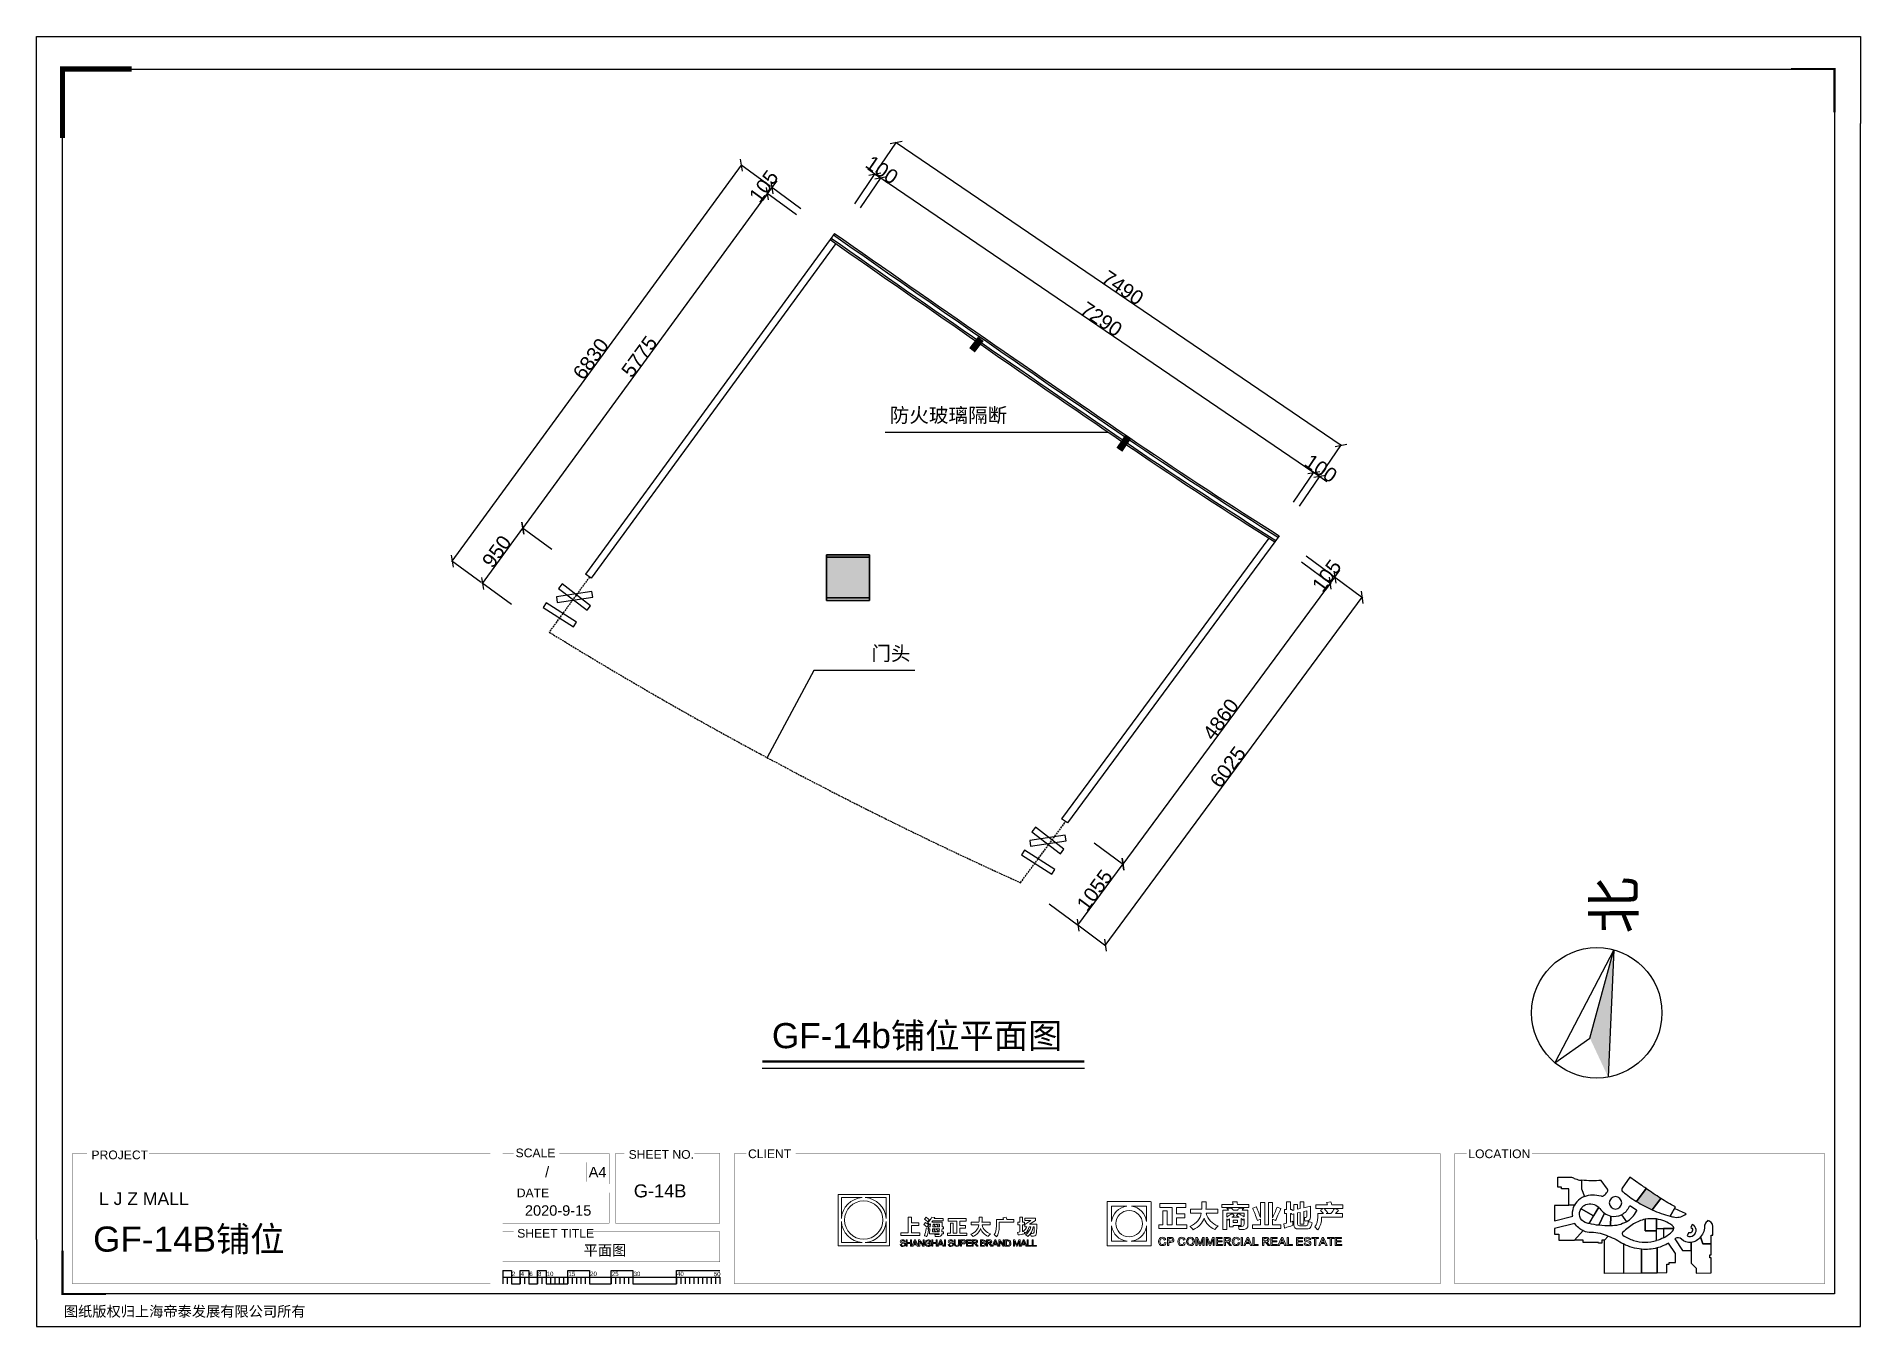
# Model space of a CAD drawing. Header units: inches. Extents: x -12581 to 12821, y -6745 to 11217.
import ezdxf
from ezdxf.enums import TextEntityAlignment as Align

# ---------------------------------------------------------------- set-up
doc = ezdxf.new("R2010")
doc.units = ezdxf.units.IN
doc.header["$MEASUREMENT"] = 0
doc.linetypes.add('CONTINOUS', pattern=[0])
doc.linetypes.add('DASH', pattern=[0.35, 0.25, -0.1])
for name, color, linetype in [('3-MED', 90, 'Continuous'), ('DIM', 3, 'Continuous'), ('DIM TEXT', 7, 'Continuous'), ('HS-CURVE-PAVE-JNT', 1, 'Continuous'), ('IBS-hatch', 250, 'Continuous'), ('IFF-FURN', 51, 'Continuous'), ('P-新规划租赁线', 6, 'Continuous'), ('WALL', 255, 'Continuous'), ('WINDOW', 5, 'Continuous'), ('图层 1', 7, 'Continuous'), ('规划-后厨', 7, 'Continuous')]:
    doc.layers.add(name, color=color, linetype=linetype)
doc.styles.add('3F_2017.02$0$H1', font='swisscl.ttf')
doc.styles.get("Standard").update_dxf_attribs({"font": 'arial.ttf'})
doc.dimstyles.new('DIM-200MM', dxfattribs={"dimtxt": 200, "dimasz": 120, "dimexe": 10, "dimexo": 10, "dimgap": 0.7, "dimtad": 1, "dimdec": 0, "dimrnd": 5, "dimzin": 1, "dimdsep": 46, "dimtxsty": 'Standard', "dimblk": 'OBLIQUE', "dimcen": 0.5, "dimdle": 1, "dimclrd": 256, "dimclre": 256, "dimclrt": 7, "dimaunit": 1, "dimadec": 0, "dimazin": 0, "dimtfac": 1, "dimtdec": 0, "dimtix": 1, "dimtmove": 2, "dimatfit": 3, "dimfxl": 0, "dimtolj": 1, "dimtzin": 1, "dimarcsym": 0})

msp = doc.modelspace()

# ---------------------------------------------------------------- texts
for s, height, p in [('PROJECT', 120.96, (-11815, -4416.1)), ('SCALE', 120.96, (-5908.3, -4388.5)), ('SHEET NO.', 120.96, (-4335, -4410.1)), ('CLIENT', 120.96, (-2671.5, -4401.1)), ('LOCATION', 120.96, (7359, -4401.1)), ('A4', 145.15, (-4890.5, -4667.3)), ('DATE', 120.96, (-5891.8, -4945.3)), ('SHEET TITLE', 120.96, (-5886.3, -5507.9)), ('2', 60.5, (-5959, -6042.7)), ('4', 60.5, (-5838.1, -6042.7)), ('6', 60.5, (-5717.1, -6042.7)), ('8', 60.5, (-5596.1, -6042.7)), ('10', 60.48, (-5475.2, -6042.7)), ('15', 60.48, (-5172.8, -6042.7)), ('20', 60.48, (-4870.4, -6042.7)), ('25', 60.48, (-4568, -6042.7)), ('30', 60.48, (-4265.6, -6042.7)), ('40', 60.48, (-3660.8, -6042.7)), ('50', 60.48, (-3148.8, -6044.8)), ('图纸版权归上海帝泰发展有限公司所有', 145.152, (-12199.3, -6607))]:
    msp.add_text(s, height=height).set_placement(p)
at = {"attachment_point": 1}
for s, insert, char_height in [('GF-14b{\\fSimSun|b0|i0|c134|p2;铺位平面图}', (-2339.3, -2520.1), 350), ('L J Z MALL', (-11709.9, -4878.5), 175)]:
    msp.add_mtext_dynamic_manual_height_columns(s, width=4765.658, gutter_width=0.7, heights=[0], dxfattribs=dict(at, insert=insert, char_height=char_height))
for tag, text, p in [('/', 'AS NOTED', (-5441.7, -4665)), ('2020-9-15', '2020-7-22', (-4854.2, -5202.6))]:
    msp.add_attdef(tag, text=text, height=145.15).set_placement(p, align=Align.RIGHT)
for tag, p, s, height in [('G-14B', (-4262.4, -4947.5), 'SHEET NO.', 181.44), ('GF-14B铺位', (-11791.9, -5703.1), '###############', 350), ('平面图', (-4961.2, -5756.1), 'SHEET-TITLE', 145.152)]:
    msp.add_attdef(tag, p, s, height=height)
at = {"layer": 'DIM TEXT', "char_height": 200, "attachment_point": 1}
for s, insert in [('{\\fSimSun|b0|i0|c134|p2;防火玻璃隔断}', (-698.9, 6043.7)), ('{\\fSimSun|b0|i0|c134|p2;门头}', (-954.2, 2727.4))]:
    msp.add_mtext_dynamic_manual_height_columns(s, width=10456.675, gutter_width=2, heights=[0], dxfattribs=dict(at, insert=insert))

# ---------------------------------------------------------------- blocks, each defined once
blk = doc.blocks.new('3F_2017.02$0$A$C11E260BE')
blk.add_hatch(color=256).paths.add_polyline_path([(5592, 3026), (8455, 1855), (2523, 8881)])
for p, q in [((5592, 3026), (2523, 8881)), ((2523, 8881), (8455, 1855)), ((2523, 8881), (4926, 5))]:
    blk.add_line(p, q)
at = {"ltscale": 0.1}
blk.add_line((4926, 5), (5592, 3026), dxfattribs=at)
blk.add_circle((4709, 4709), 4709)
at = {"style": '3F_2017.02$0$H1'}
blk.add_text('北', height=3000, rotation=133.02448, dxfattribs=at).set_placement((2849, 10782))
blk = doc.blocks.new('_Oblique')
at = {"color": 0, "linetype": 'ByBlock', "lineweight": -2}
blk.add_line((-0.5, -0.5), (0.5, 0.5), dxfattribs=at)
blk = doc.blocks.new('*D133')
at = {"layer": 'DEFPOINTS', "color": 0, "transparency": 16777216}
for p in [(-5807, 4369), (-4880, 3691), (-5441, 2923)]:
    blk.add_point(p, dxfattribs=at)
at = {"layer": 'DIM', "lineweight": -2, "transparency": 16777216}
for p, q in [((-6369, 3601), (-5807, 4370)), ((-5404, 4074), (-5815, 4375)), ((-5965, 3307), (-6377, 3608))]:
    blk.add_line(p, q, dxfattribs=at)
at = {"layer": 'DIM', "lineweight": -2, "transparency": 16777216, "xscale": 120, "yscale": 120, "zscale": 120}
for p, rotation in [((-5807, 4369), 53.82396869688679), ((-6369, 3602), 233.8239686968868)]:
    blk.add_blockref('_Oblique', p, dxfattribs=dict(at, rotation=rotation))
at = {"layer": 'DIM', "color": 7, "transparency": 16777216, "insert": (-6171, 4046), "char_height": 200, "attachment_point": 5, "rotation": 53.824}
blk.add_mtext('\\A1;950', dxfattribs=at)
blk = doc.blocks.new('*D134')
at = {"layer": 'DEFPOINTS', "color": 0, "transparency": 16777216}
for p in [(-2400, 9029), (-1449, 8334), (-4856, 3674)]:
    blk.add_point(p, dxfattribs=at)
at = {"layer": 'DIM', "lineweight": -2, "transparency": 16777216}
for p, q in [((-5808, 4368), (-2399, 9030)), ((-1996, 8734), (-2408, 9035)), ((-5404, 4074), (-5815, 4375))]:
    blk.add_line(p, q, dxfattribs=at)
at = {"layer": 'DIM', "lineweight": -2, "transparency": 16777216, "xscale": 120, "yscale": 120, "zscale": 120}
for p, rotation in [((-2400, 9029), 53.82396869691542), ((-5807, 4369), 233.8239686969154)]:
    blk.add_blockref('_Oblique', p, dxfattribs=dict(at, rotation=rotation))
at = {"layer": 'DIM', "color": 7, "transparency": 16777216, "insert": (-4186, 6760), "char_height": 200, "attachment_point": 5, "rotation": 53.824}
blk.add_mtext('\\A1;5775', dxfattribs=at)
blk = doc.blocks.new('*D135')
at = {"layer": 'DEFPOINTS', "color": 0, "transparency": 16777216}
for p in [(-2339, 9112), (-1530, 8390), (-1468, 8475)]:
    blk.add_point(p, dxfattribs=at)
at = {"layer": 'DIM', "lineweight": -2, "transparency": 16777216}
for p, q in [((-2339, 9112), (-2268, 9209)), ((-2401, 9028), (-2471, 8931)), ((-1997, 8732), (-2409, 9034)), ((-2401, 9028), (-2339, 9112)), ((-1935, 8817), (-2347, 9118))]:
    blk.add_line(p, q, dxfattribs=at)
at = {"layer": 'DIM', "lineweight": -2, "transparency": 16777216, "xscale": 120, "yscale": 120, "zscale": 120}
for p, rotation in [((-2339, 9112), 233.8126140210443), ((-2401, 9028), 53.81261402104426)]:
    blk.add_blockref('_Oblique', p, dxfattribs=dict(at, rotation=rotation))
at = {"layer": 'DIM', "color": 7, "transparency": 16777216, "insert": (-2453, 9131), "char_height": 200, "attachment_point": 5, "rotation": 53.8126}
blk.add_mtext('\\A1;105', dxfattribs=at)
blk = doc.blocks.new('*D136')
at = {"layer": 'DEFPOINTS', "color": 0, "transparency": 16777216}
for p in [(-2762, 9424), (-1411, 8435), (-5441, 2923)]:
    blk.add_point(p, dxfattribs=at)
at = {"layer": 'DIM', "lineweight": -2, "transparency": 16777216}
for p, q in [((-6793, 3911), (-2762, 9424)), ((-2359, 9129), (-2771, 9430)), ((-6389, 3616), (-6801, 3917))]:
    blk.add_line(p, q, dxfattribs=at)
at = {"layer": 'DIM', "lineweight": -2, "transparency": 16777216, "xscale": 120, "yscale": 120, "zscale": 120}
for p, rotation in [((-2762, 9424), 53.8286329560707), ((-6793, 3912), 233.8286329560707)]:
    blk.add_blockref('_Oblique', p, dxfattribs=dict(at, rotation=rotation))
at = {"layer": 'DIM', "color": 7, "transparency": 16777216, "insert": (-4861, 6728), "char_height": 200, "attachment_point": 5, "rotation": 53.8286}
blk.add_mtext('\\A1;6830', dxfattribs=at)
blk = doc.blocks.new('*D137')
at = {"layer": 'DEFPOINTS', "color": 0, "transparency": 16777216}
for p in [(-823, 9247), (-1468, 8475), (-1386, 8420)]:
    blk.add_point(p, dxfattribs=at)
at = {"layer": 'DIM', "lineweight": -2, "transparency": 16777216}
for p, q in [((-1186, 8889), (-900, 9310)), ((-1105, 8833), (-818, 9255)), ((-905, 9302), (-1004, 9370)), ((-905, 9302), (-823, 9247)), ((-823, 9247), (-724, 9179))]:
    blk.add_line(p, q, dxfattribs=at)
at = {"layer": 'DIM', "lineweight": -2, "transparency": 16777216, "xscale": 120, "yscale": 120, "zscale": 120}
for p, rotation in [((-905, 9302), 325.7857790529834), ((-823, 9247), 145.7857790529834)]:
    blk.add_blockref('_Oblique', p, dxfattribs=dict(at, rotation=rotation))
at = {"layer": 'DIM', "color": 7, "transparency": 16777216, "insert": (-807, 9359), "char_height": 200, "attachment_point": 5, "rotation": 325.7858}
blk.add_mtext('\\A1;100', dxfattribs=at)
blk = doc.blocks.new('*D138')
at = {"layer": 'DEFPOINTS', "color": 0, "transparency": 16777216}
for p in [(-1386, 8420), (5207, 5146), (4644, 4319)]:
    blk.add_point(p, dxfattribs=at)
at = {"layer": 'DIM', "lineweight": -2, "transparency": 16777216}
for p, q in [((-1105, 8833), (-818, 9255)), ((-824, 9247), (5208, 5146)), ((4926, 4733), (5212, 5154))]:
    blk.add_line(p, q, dxfattribs=at)
at = {"layer": 'DIM', "lineweight": -2, "transparency": 16777216, "xscale": 120, "yscale": 120, "zscale": 120}
for p, rotation in [((-823, 9247), 145.7857790529832), ((5207, 5146), 325.7857790529832)]:
    blk.add_blockref('_Oblique', p, dxfattribs=dict(at, rotation=rotation))
at = {"layer": 'DIM', "color": 7, "transparency": 16777216, "insert": (2249, 7281), "char_height": 200, "attachment_point": 5, "rotation": 325.7858}
blk.add_mtext('\\A1;7290', dxfattribs=at)
blk = doc.blocks.new('*D139')
at = {"layer": 'DEFPOINTS', "color": 0, "transparency": 16777216}
for p in [(5290, 5090), (4644, 4319), (4727, 4263)]:
    blk.add_point(p, dxfattribs=at)
at = {"layer": 'DIM', "lineweight": -2, "transparency": 16777216}
for p, q in [((4926, 4733), (5212, 5154)), ((5008, 4676), (5295, 5098)), ((5207, 5146), (5108, 5214)), ((5207, 5146), (5290, 5090)), ((5290, 5090), (5389, 5022))]:
    blk.add_line(p, q, dxfattribs=at)
at = {"layer": 'DIM', "lineweight": -2, "transparency": 16777216, "xscale": 120, "yscale": 120, "zscale": 120}
for p, rotation in [((5207, 5146), 325.7857790529833), ((5290, 5090), 145.7857790529833)]:
    blk.add_blockref('_Oblique', p, dxfattribs=dict(at, rotation=rotation))
at = {"layer": 'DIM', "color": 7, "transparency": 16777216, "insert": (5306, 5203), "char_height": 200, "attachment_point": 5, "rotation": 325.7858}
blk.add_mtext('\\A1;100', dxfattribs=at)
blk = doc.blocks.new('*D140')
at = {"layer": 'DEFPOINTS', "color": 0, "transparency": 16777216}
for p in [(-1468, 8475), (5586, 5526), (4727, 4263)]:
    blk.add_point(p, dxfattribs=at)
at = {"layer": 'DIM', "lineweight": -2, "transparency": 16777216}
for p, q in [((-890, 9325), (-603, 9747)), ((-609, 9739), (5587, 5526)), ((5305, 5113), (5592, 5535))]:
    blk.add_line(p, q, dxfattribs=at)
at = {"layer": 'DIM', "lineweight": -2, "transparency": 16777216, "xscale": 120, "yscale": 120, "zscale": 120}
for p, rotation in [((-608, 9739), 145.7857790529832), ((5586, 5526), 325.7857790529832)]:
    blk.add_blockref('_Oblique', p, dxfattribs=dict(at, rotation=rotation))
at = {"layer": 'DIM', "color": 7, "transparency": 16777216, "insert": (2547, 7718), "char_height": 200, "attachment_point": 5, "rotation": 325.7858}
blk.add_mtext('\\A1;7490', dxfattribs=at)
blk = doc.blocks.new('*D141')
at = {"layer": 'DEFPOINTS', "color": 0, "transparency": 16777216}
for p in [(1752, 284), (2551, -306), (1124, -566)]:
    blk.add_point(p, dxfattribs=at)
at = {"layer": 'DIM', "lineweight": -2, "transparency": 16777216}
for p, q in [((2149, -9), (2559, -312)), ((1923, -1157), (2552, -305)), ((1521, -859), (1931, -1162))]:
    blk.add_line(p, q, dxfattribs=at)
at = {"layer": 'DIM', "lineweight": -2, "transparency": 16777216, "xscale": 120, "yscale": 120, "zscale": 120}
for p, rotation in [((2551, -306), 53.5575038502303), ((1923, -1156), 233.5575038502303)]:
    blk.add_blockref('_Oblique', p, dxfattribs=dict(at, rotation=rotation))
at = {"layer": 'DIM', "color": 7, "transparency": 16777216, "insert": (2155, -670), "char_height": 200, "attachment_point": 5, "rotation": 53.5575}
blk.add_mtext('\\A1;1055', dxfattribs=at)
blk = doc.blocks.new('*D142')
at = {"layer": 'DEFPOINTS', "color": 0, "transparency": 16777216}
for p in [(4639, 4195), (5438, 3604), (1752, 284)]:
    blk.add_point(p, dxfattribs=at)
at = {"layer": 'DIM', "lineweight": -2, "transparency": 16777216}
for p, q in [((5036, 3901), (5447, 3598)), ((2551, -307), (5439, 3605)), ((2149, -9), (2559, -312))]:
    blk.add_line(p, q, dxfattribs=at)
at = {"layer": 'DIM', "lineweight": -2, "transparency": 16777216, "xscale": 120, "yscale": 120, "zscale": 120}
for p, rotation in [((5438, 3604), 53.55750385023039), ((2551, -306), 233.5575038502304)]:
    blk.add_blockref('_Oblique', p, dxfattribs=dict(at, rotation=rotation))
at = {"layer": 'DIM', "color": 7, "transparency": 16777216, "insert": (3912, 1710), "char_height": 200, "attachment_point": 5, "rotation": 53.5575}
blk.add_mtext('\\A1;4860', dxfattribs=at)
blk = doc.blocks.new('*D143')
at = {"layer": 'DEFPOINTS', "color": 0, "transparency": 16777216}
for p in [(4639, 4195), (4701, 4279), (5501, 3689)]:
    blk.add_point(p, dxfattribs=at)
at = {"layer": 'DIM', "lineweight": -2, "transparency": 16777216}
for p, q in [((5036, 3901), (5447, 3598)), ((5099, 3986), (5509, 3683)), ((5438, 3604), (5367, 3508)), ((5438, 3604), (5501, 3689)), ((5501, 3689), (5572, 3785))]:
    blk.add_line(p, q, dxfattribs=at)
at = {"layer": 'DIM', "lineweight": -2, "transparency": 16777216, "xscale": 120, "yscale": 120, "zscale": 120}
for p, rotation in [((5438, 3604), 53.55750385023092), ((5501, 3689), 233.5575038502309)]:
    blk.add_blockref('_Oblique', p, dxfattribs=dict(at, rotation=rotation))
at = {"layer": 'DIM', "color": 7, "transparency": 16777216, "insert": (5387, 3708), "char_height": 200, "attachment_point": 5, "rotation": 53.5575}
blk.add_mtext('\\A1;105', dxfattribs=at)
blk = doc.blocks.new('*D144')
at = {"layer": 'DEFPOINTS', "color": 0, "transparency": 16777216}
for p in [(4701, 4279), (5882, 3408), (1124, -566)]:
    blk.add_point(p, dxfattribs=at)
at = {"layer": 'DIM', "lineweight": -2, "transparency": 16777216}
for p, q in [((5479, 3705), (5890, 3402)), ((2303, -1438), (5882, 3409)), ((1902, -1140), (2312, -1443))]:
    blk.add_line(p, q, dxfattribs=at)
at = {"layer": 'DIM', "lineweight": -2, "transparency": 16777216, "xscale": 120, "yscale": 120, "zscale": 120}
for p, rotation in [((5882, 3408), 53.55750385023039), ((2304, -1437), 233.5575038502304)]:
    blk.add_blockref('_Oblique', p, dxfattribs=dict(at, rotation=rotation))
at = {"layer": 'DIM', "color": 7, "transparency": 16777216, "insert": (4010, 1046), "char_height": 200, "attachment_point": 5, "rotation": 53.5575}
blk.add_mtext('\\A1;6025', dxfattribs=at)
blk = doc.blocks.new('block 50')
at = {"layer": '图层 1', "lineweight": 0}
blk.add_lwpolyline([(38.4, -106.16), (21.47, -106.16), (21.47, -123.09), (38.4, -123.09), (38.4, -106.16)], dxfattribs=at)
for points, knots in [([(22.55, -107.24), (22.55, -107.24), (29.43, -107.24), (29.43, -107.24), (25.75, -107.49), (22.8, -110.44), (22.55, -114.12), (22.55, -114.12), (22.55, -107.24), (22.55, -107.24)], [0, 0, 0, 0, 1, 1, 1, 2, 2, 2, 3, 3, 3, 3]), ([(23.6, -114.63), (23.6, -111.13), (26.44, -108.29), (29.94, -108.29), (33.43, -108.29), (36.28, -111.13), (36.28, -114.63), (36.28, -118.12), (33.43, -120.96), (29.94, -120.96), (26.44, -120.96), (23.6, -118.12), (23.6, -114.63)], [0, 0, 0, 0, 1, 1, 1, 2, 2, 2, 3, 3, 3, 4, 4, 4, 4]), ([(37.33, -114.12), (37.08, -110.44), (34.13, -107.49), (30.45, -107.24), (30.45, -107.24), (37.33, -107.24), (37.33, -107.24), (37.33, -107.24), (37.33, -114.12), (37.33, -114.12)], [0, 0, 0, 0, 1, 1, 1, 2, 2, 2, 3, 3, 3, 3]), ([(22.55, -122.02), (22.55, -122.02), (22.55, -115.14), (22.55, -115.14), (22.8, -118.82), (25.75, -121.77), (29.43, -122.02), (29.43, -122.02), (22.55, -122.02), (22.55, -122.02)], [0, 0, 0, 0, 1, 1, 1, 2, 2, 2, 3, 3, 3, 3]), ([(37.33, -122.02), (37.33, -122.02), (30.45, -122.02), (30.45, -122.02), (34.13, -121.77), (37.08, -118.82), (37.33, -115.13), (37.33, -115.13), (37.33, -122.02), (37.33, -122.02)], [0, 0, 0, 0, 1, 1, 1, 2, 2, 2, 3, 3, 3, 3])]:
    blk.add_open_spline(points, degree=3, knots=knots, dxfattribs=at)
blk = doc.blocks.new('block 51')
at = {"layer": '图层 1', "lineweight": 0}
for points in [[(45.37, -121.17), (45.73, -121.17), (45.73, -123.3), (45.37, -123.3), (45.37, -122.36), (44.33, -122.36), (44.33, -123.3), (43.98, -123.3), (43.98, -121.17), (44.33, -121.17), (44.33, -122.05), (45.37, -122.05), (45.37, -121.17)], [(47.59, -123.3), (47.38, -122.79), (46.42, -122.79), (46.21, -123.3), (45.83, -123.3), (46.73, -121.16), (47.07, -121.16), (47.97, -123.3), (47.59, -123.3)], [(53.83, -121.17), (54.19, -121.17), (54.19, -123.3), (53.83, -123.3), (53.83, -122.36), (52.79, -122.36), (52.79, -123.3), (52.44, -123.3), (52.44, -121.17), (52.79, -121.17), (52.79, -122.05), (53.83, -122.05), (53.83, -121.17)], [(56.04, -123.3), (55.84, -122.79), (54.88, -122.79), (54.66, -123.3), (54.29, -123.3), (55.19, -121.16), (55.53, -121.16), (56.43, -123.3), (56.04, -123.3)], [(56.57, -121.17), (56.92, -121.17), (56.92, -123.3), (56.57, -123.3), (56.57, -121.17)], [(64.19, -123), (65.51, -123), (65.51, -123.3), (63.84, -123.3), (63.84, -121.16), (65.45, -121.16), (65.45, -121.48), (64.19, -121.48), (64.19, -122.05), (65.38, -122.05), (65.38, -122.36), (64.19, -122.36), (64.19, -123)], [(74.08, -123.3), (73.87, -122.79), (72.92, -122.79), (72.7, -123.3), (72.33, -123.3), (73.22, -121.16), (73.56, -121.16), (74.46, -123.3), (74.08, -123.3)], [(83.41, -123.3), (83.2, -122.79), (82.24, -122.79), (82.02, -123.3), (81.65, -123.3), (82.55, -121.16), (82.89, -121.16), (83.79, -123.3), (83.41, -123.3)], [(83.88, -121.17), (84.24, -121.17), (84.24, -123), (85.31, -123), (85.31, -123.3), (83.88, -123.3), (83.88, -121.17)], [(85.49, -121.17), (85.85, -121.17), (85.85, -123), (86.92, -123), (86.92, -123.3), (85.49, -123.3), (85.49, -121.17)]]:
    blk.add_lwpolyline(points, dxfattribs=at)
for points, knots in [([(43.67, -121.72), (43.67, -121.72), (43.31, -121.82), (43.31, -121.82), (43.24, -121.56), (43.09, -121.43), (42.83, -121.44), (42.54, -121.44), (42.4, -121.53), (42.39, -121.73), (42.36, -121.86), (42.52, -121.96), (42.87, -122.03), (43.46, -122.14), (43.74, -122.37), (43.73, -122.72), (43.71, -123.11), (43.43, -123.32), (42.89, -123.33), (42.36, -123.36), (42.04, -123.14), (41.95, -122.68), (41.95, -122.68), (42.3, -122.57), (42.3, -122.57), (42.33, -122.89), (42.53, -123.04), (42.88, -123.03), (43.2, -123.03), (43.36, -122.92), (43.36, -122.71), (43.38, -122.55), (43.21, -122.43), (42.82, -122.36), (42.27, -122.25), (42, -122.04), (42.02, -121.73), (42.04, -121.34), (42.31, -121.14), (42.82, -121.13), (43.29, -121.14), (43.57, -121.33), (43.67, -121.72)], [0, 0, 0, 0, 1, 1, 1, 2, 2, 2, 3, 3, 3, 4, 4, 4, 5, 5, 5, 6, 6, 6, 7, 7, 7, 8, 8, 8, 9, 9, 9, 10, 10, 10, 11, 11, 11, 12, 12, 12, 13, 13, 13, 14, 14, 14, 14]), ([(46.55, -122.48), (46.55, -122.48), (47.26, -122.48), (47.26, -122.48), (47.26, -122.48), (46.97, -121.73), (46.97, -121.73), (46.93, -121.64), (46.92, -121.57), (46.92, -121.52), (46.92, -121.52), (46.91, -121.52), (46.91, -121.52), (46.9, -121.58), (46.88, -121.65), (46.84, -121.73), (46.84, -121.73), (46.55, -122.48), (46.55, -122.48)], [0, 0, 0, 0, 1, 1, 1, 2, 2, 2, 3, 3, 3, 4, 4, 4, 5, 5, 5, 6, 6, 6, 6]), ([(49.53, -122.88), (49.53, -122.88), (49.53, -122.87), (49.53, -122.87), (49.51, -122.73), (49.51, -122.61), (49.51, -122.49), (49.51, -122.49), (49.51, -121.17), (49.51, -121.17), (49.51, -121.17), (49.85, -121.17), (49.85, -121.17), (49.85, -121.17), (49.85, -123.3), (49.85, -123.3), (49.85, -123.3), (49.49, -123.3), (49.49, -123.3), (49.08, -122.7), (48.78, -122.25), (48.59, -121.96), (48.51, -121.83), (48.45, -121.71), (48.39, -121.59), (48.39, -121.59), (48.38, -121.59), (48.38, -121.59), (48.4, -121.72), (48.41, -121.86), (48.41, -122.02), (48.41, -122.02), (48.41, -123.3), (48.41, -123.3), (48.41, -123.3), (48.07, -123.3), (48.07, -123.3), (48.07, -123.3), (48.07, -121.17), (48.07, -121.17), (48.07, -121.17), (48.43, -121.17), (48.43, -121.17), (48.84, -121.77), (49.13, -122.21), (49.32, -122.5), (49.4, -122.61), (49.46, -122.74), (49.53, -122.88)], [0, 0, 0, 0, 1, 1, 1, 2, 2, 2, 3, 3, 3, 4, 4, 4, 5, 5, 5, 6, 6, 6, 7, 7, 7, 8, 8, 8, 9, 9, 9, 10, 10, 10, 11, 11, 11, 12, 12, 12, 13, 13, 13, 14, 14, 14, 15, 15, 15, 16, 16, 16, 16]), ([(51.14, -122.14), (51.14, -122.14), (52.16, -122.14), (52.16, -122.14), (52.16, -122.14), (52.16, -122.95), (52.16, -122.95), (51.96, -123.21), (51.65, -123.33), (51.21, -123.33), (50.5, -123.31), (50.13, -122.94), (50.1, -122.24), (50.13, -121.53), (50.49, -121.16), (51.17, -121.13), (51.65, -121.14), (51.97, -121.35), (52.13, -121.76), (52.13, -121.76), (51.76, -121.86), (51.76, -121.86), (51.67, -121.59), (51.47, -121.46), (51.16, -121.45), (50.73, -121.48), (50.5, -121.75), (50.48, -122.24), (50.5, -122.74), (50.74, -123), (51.2, -123.04), (51.48, -123.04), (51.68, -122.96), (51.81, -122.82), (51.81, -122.82), (51.81, -122.45), (51.81, -122.45), (51.81, -122.45), (51.14, -122.45), (51.14, -122.45), (51.14, -122.45), (51.14, -122.14), (51.14, -122.14)], [0, 0, 0, 0, 1, 1, 1, 2, 2, 2, 3, 3, 3, 4, 4, 4, 5, 5, 5, 6, 6, 6, 7, 7, 7, 8, 8, 8, 9, 9, 9, 10, 10, 10, 11, 11, 11, 12, 12, 12, 13, 13, 13, 14, 14, 14, 14]), ([(55, -122.48), (55, -122.48), (55.71, -122.48), (55.71, -122.48), (55.71, -122.48), (55.43, -121.73), (55.43, -121.73), (55.39, -121.64), (55.37, -121.57), (55.37, -121.52), (55.37, -121.52), (55.36, -121.52), (55.36, -121.52), (55.36, -121.58), (55.34, -121.65), (55.3, -121.73), (55.3, -121.73), (55, -122.48), (55, -122.48)], [0, 0, 0, 0, 1, 1, 1, 2, 2, 2, 3, 3, 3, 4, 4, 4, 5, 5, 5, 6, 6, 6, 6]), ([(59.51, -121.72), (59.51, -121.72), (59.15, -121.82), (59.15, -121.82), (59.09, -121.56), (58.93, -121.43), (58.68, -121.44), (58.39, -121.44), (58.24, -121.53), (58.24, -121.73), (58.21, -121.86), (58.37, -121.96), (58.72, -122.03), (59.3, -122.14), (59.59, -122.37), (59.58, -122.72), (59.55, -123.11), (59.28, -123.32), (58.74, -123.33), (58.2, -123.36), (57.89, -123.14), (57.79, -122.68), (57.79, -122.68), (58.14, -122.57), (58.14, -122.57), (58.18, -122.89), (58.37, -123.04), (58.73, -123.03), (59.05, -123.03), (59.2, -122.92), (59.2, -122.71), (59.23, -122.55), (59.05, -122.43), (58.67, -122.36), (58.11, -122.25), (57.84, -122.04), (57.86, -121.73), (57.89, -121.34), (58.15, -121.14), (58.67, -121.13), (59.14, -121.14), (59.42, -121.33), (59.51, -121.72)], [0, 0, 0, 0, 1, 1, 1, 2, 2, 2, 3, 3, 3, 4, 4, 4, 5, 5, 5, 6, 6, 6, 7, 7, 7, 8, 8, 8, 9, 9, 9, 10, 10, 10, 11, 11, 11, 12, 12, 12, 13, 13, 13, 14, 14, 14, 14]), ([(61.23, -121.17), (61.23, -121.17), (61.58, -121.17), (61.58, -121.17), (61.58, -121.17), (61.58, -122.41), (61.58, -122.41), (61.6, -123.05), (61.3, -123.36), (60.68, -123.33), (60.09, -123.36), (59.8, -123.05), (59.81, -122.41), (59.81, -122.41), (59.81, -121.17), (59.81, -121.17), (59.81, -121.17), (60.16, -121.17), (60.16, -121.17), (60.16, -121.17), (60.16, -122.41), (60.16, -122.41), (60.16, -122.84), (60.33, -123.05), (60.68, -123.04), (61.06, -123.05), (61.24, -122.84), (61.23, -122.41), (61.23, -122.41), (61.23, -121.17), (61.23, -121.17)], [0, 0, 0, 0, 1, 1, 1, 2, 2, 2, 3, 3, 3, 4, 4, 4, 5, 5, 5, 6, 6, 6, 7, 7, 7, 8, 8, 8, 9, 9, 9, 10, 10, 10, 10]), ([(62.85, -122.48), (62.85, -122.48), (62.27, -122.48), (62.27, -122.48), (62.27, -122.48), (62.27, -123.3), (62.27, -123.3), (62.27, -123.3), (61.91, -123.3), (61.91, -123.3), (61.91, -123.3), (61.91, -121.16), (61.91, -121.16), (61.91, -121.16), (62.87, -121.16), (62.87, -121.16), (63.33, -121.18), (63.58, -121.4), (63.62, -121.81), (63.61, -122.25), (63.35, -122.47), (62.85, -122.48)], [0, 0, 0, 0, 1, 1, 1, 2, 2, 2, 3, 3, 3, 4, 4, 4, 5, 5, 5, 6, 6, 6, 7, 7, 7, 7]), ([(62.81, -121.48), (62.81, -121.48), (62.27, -121.48), (62.27, -121.48), (62.27, -121.48), (62.27, -122.17), (62.27, -122.17), (62.27, -122.17), (62.81, -122.17), (62.81, -122.17), (63.11, -122.17), (63.26, -122.05), (63.26, -121.81), (63.24, -121.6), (63.1, -121.49), (62.81, -121.48)], [0, 0, 0, 0, 1, 1, 1, 2, 2, 2, 3, 3, 3, 4, 4, 4, 5, 5, 5, 5]), ([(67.74, -123.3), (67.74, -123.3), (67.27, -123.3), (67.27, -123.3), (67.27, -123.3), (66.55, -122.4), (66.55, -122.4), (66.55, -122.4), (66.12, -122.4), (66.12, -122.4), (66.12, -122.4), (66.12, -123.3), (66.12, -123.3), (66.12, -123.3), (65.77, -123.3), (65.77, -123.3), (65.77, -123.3), (65.77, -121.16), (65.77, -121.16), (65.77, -121.16), (66.77, -121.16), (66.77, -121.16), (67.25, -121.17), (67.5, -121.38), (67.52, -121.77), (67.52, -122.12), (67.33, -122.32), (66.95, -122.38), (66.95, -122.38), (67.74, -123.3), (67.74, -123.3)], [0, 0, 0, 0, 1, 1, 1, 2, 2, 2, 3, 3, 3, 4, 4, 4, 5, 5, 5, 6, 6, 6, 7, 7, 7, 8, 8, 8, 9, 9, 9, 10, 10, 10, 10]), ([(66.12, -121.48), (66.12, -121.48), (66.12, -122.08), (66.12, -122.08), (66.12, -122.08), (66.7, -122.08), (66.7, -122.08), (67.01, -122.08), (67.16, -121.97), (67.16, -121.76), (67.15, -121.58), (67, -121.49), (66.7, -121.48), (66.7, -121.48), (66.12, -121.48), (66.12, -121.48)], [0, 0, 0, 0, 1, 1, 1, 2, 2, 2, 3, 3, 3, 4, 4, 4, 5, 5, 5, 5]), ([(69.43, -123.3), (69.43, -123.3), (68.46, -123.3), (68.46, -123.3), (68.46, -123.3), (68.46, -121.17), (68.46, -121.17), (68.46, -121.17), (69.38, -121.17), (69.38, -121.17), (69.83, -121.19), (70.07, -121.38), (70.1, -121.73), (70.09, -121.93), (70, -122.08), (69.83, -122.17), (70.06, -122.27), (70.18, -122.45), (70.19, -122.7), (70.19, -123.1), (69.94, -123.3), (69.43, -123.3)], [0, 0, 0, 0, 1, 1, 1, 2, 2, 2, 3, 3, 3, 4, 4, 4, 5, 5, 5, 6, 6, 6, 7, 7, 7, 7]), ([(68.8, -121.48), (68.8, -121.48), (68.8, -122.05), (68.8, -122.05), (68.8, -122.05), (69.33, -122.05), (69.33, -122.05), (69.59, -122.04), (69.73, -121.94), (69.74, -121.75), (69.72, -121.58), (69.59, -121.49), (69.34, -121.48), (69.34, -121.48), (68.8, -121.48), (68.8, -121.48)], [0, 0, 0, 0, 1, 1, 1, 2, 2, 2, 3, 3, 3, 4, 4, 4, 5, 5, 5, 5]), ([(69.37, -122.36), (69.37, -122.36), (68.8, -122.36), (68.8, -122.36), (68.8, -122.36), (68.8, -123), (68.8, -123), (68.8, -123), (69.4, -123), (69.4, -123), (69.69, -123), (69.83, -122.89), (69.83, -122.68), (69.82, -122.47), (69.66, -122.36), (69.37, -122.36)], [0, 0, 0, 0, 1, 1, 1, 2, 2, 2, 3, 3, 3, 4, 4, 4, 5, 5, 5, 5]), ([(72.43, -123.3), (72.43, -123.3), (71.95, -123.3), (71.95, -123.3), (71.95, -123.3), (71.23, -122.4), (71.23, -122.4), (71.23, -122.4), (70.8, -122.4), (70.8, -122.4), (70.8, -122.4), (70.8, -123.3), (70.8, -123.3), (70.8, -123.3), (70.45, -123.3), (70.45, -123.3), (70.45, -123.3), (70.45, -121.16), (70.45, -121.16), (70.45, -121.16), (71.45, -121.16), (71.45, -121.16), (71.93, -121.17), (72.18, -121.38), (72.2, -121.77), (72.2, -122.12), (72.01, -122.32), (71.64, -122.38), (71.64, -122.38), (72.43, -123.3), (72.43, -123.3)], [0, 0, 0, 0, 1, 1, 1, 2, 2, 2, 3, 3, 3, 4, 4, 4, 5, 5, 5, 6, 6, 6, 7, 7, 7, 8, 8, 8, 9, 9, 9, 10, 10, 10, 10]), ([(70.8, -121.48), (70.8, -121.48), (70.8, -122.08), (70.8, -122.08), (70.8, -122.08), (71.39, -122.08), (71.39, -122.08), (71.7, -122.08), (71.85, -121.97), (71.84, -121.76), (71.83, -121.58), (71.68, -121.49), (71.39, -121.48), (71.39, -121.48), (70.8, -121.48), (70.8, -121.48)], [0, 0, 0, 0, 1, 1, 1, 2, 2, 2, 3, 3, 3, 4, 4, 4, 5, 5, 5, 5]), ([(73.04, -122.48), (73.04, -122.48), (73.75, -122.48), (73.75, -122.48), (73.75, -122.48), (73.46, -121.73), (73.46, -121.73), (73.43, -121.64), (73.41, -121.57), (73.41, -121.52), (73.41, -121.52), (73.4, -121.52), (73.4, -121.52), (73.39, -121.58), (73.37, -121.65), (73.34, -121.73), (73.34, -121.73), (73.04, -122.48), (73.04, -122.48)], [0, 0, 0, 0, 1, 1, 1, 2, 2, 2, 3, 3, 3, 4, 4, 4, 5, 5, 5, 6, 6, 6, 6]), ([(76.02, -122.88), (76.02, -122.88), (76.02, -122.87), (76.02, -122.87), (76.01, -122.73), (76, -122.61), (76, -122.49), (76, -122.49), (76, -121.17), (76, -121.17), (76, -121.17), (76.34, -121.17), (76.34, -121.17), (76.34, -121.17), (76.34, -123.3), (76.34, -123.3), (76.34, -123.3), (75.99, -123.3), (75.99, -123.3), (75.58, -122.7), (75.27, -122.25), (75.08, -121.96), (75.01, -121.83), (74.94, -121.71), (74.89, -121.59), (74.89, -121.59), (74.88, -121.59), (74.88, -121.59), (74.9, -121.72), (74.91, -121.86), (74.91, -122.02), (74.91, -122.02), (74.91, -123.3), (74.91, -123.3), (74.91, -123.3), (74.57, -123.3), (74.57, -123.3), (74.57, -123.3), (74.57, -121.17), (74.57, -121.17), (74.57, -121.17), (74.93, -121.17), (74.93, -121.17), (75.33, -121.77), (75.63, -122.21), (75.81, -122.5), (75.89, -122.61), (75.96, -122.74), (76.02, -122.88)], [0, 0, 0, 0, 1, 1, 1, 2, 2, 2, 3, 3, 3, 4, 4, 4, 5, 5, 5, 6, 6, 6, 7, 7, 7, 8, 8, 8, 9, 9, 9, 10, 10, 10, 11, 11, 11, 12, 12, 12, 13, 13, 13, 14, 14, 14, 15, 15, 15, 16, 16, 16, 16]), ([(77.44, -123.29), (77.44, -123.29), (76.67, -123.29), (76.67, -123.29), (76.67, -123.29), (76.67, -121.16), (76.67, -121.16), (76.67, -121.16), (77.46, -121.16), (77.46, -121.16), (78.16, -121.17), (78.51, -121.52), (78.51, -122.23), (78.54, -122.96), (78.18, -123.31), (77.44, -123.29)], [0, 0, 0, 0, 1, 1, 1, 2, 2, 2, 3, 3, 3, 4, 4, 4, 5, 5, 5, 5]), ([(77.45, -121.48), (77.45, -121.48), (77.02, -121.48), (77.02, -121.48), (77.02, -121.48), (77.02, -123), (77.02, -123), (77.02, -123), (77.44, -123), (77.44, -123), (77.92, -123.01), (78.16, -122.76), (78.15, -122.24), (78.15, -121.74), (77.91, -121.49), (77.45, -121.48)], [0, 0, 0, 0, 1, 1, 1, 2, 2, 2, 3, 3, 3, 4, 4, 4, 5, 5, 5, 5]), ([(81.11, -121.17), (81.11, -121.17), (81.53, -121.17), (81.53, -121.17), (81.53, -121.17), (81.53, -123.3), (81.53, -123.3), (81.53, -123.3), (81.2, -123.3), (81.2, -123.3), (81.2, -123.3), (81.2, -122.04), (81.2, -122.04), (81.2, -121.93), (81.21, -121.78), (81.23, -121.57), (81.23, -121.57), (81.22, -121.57), (81.22, -121.57), (81.19, -121.7), (81.15, -121.82), (81.09, -121.94), (81.09, -121.94), (80.57, -123.3), (80.57, -123.3), (80.57, -123.3), (80.32, -123.3), (80.32, -123.3), (80.32, -123.3), (79.79, -121.94), (79.79, -121.94), (79.74, -121.81), (79.7, -121.68), (79.67, -121.57), (79.67, -121.57), (79.66, -121.57), (79.66, -121.57), (79.68, -121.73), (79.68, -121.89), (79.68, -122.04), (79.68, -122.04), (79.68, -123.3), (79.68, -123.3), (79.68, -123.3), (79.36, -123.3), (79.36, -123.3), (79.36, -123.3), (79.36, -121.17), (79.36, -121.17), (79.36, -121.17), (79.79, -121.17), (79.79, -121.17), (79.79, -121.17), (80.36, -122.61), (80.36, -122.61), (80.37, -122.65), (80.39, -122.71), (80.43, -122.79), (80.43, -122.82), (80.44, -122.85), (80.45, -122.86), (80.48, -122.76), (80.51, -122.68), (80.54, -122.61), (80.54, -122.61), (81.11, -121.17), (81.11, -121.17)], [0, 0, 0, 0, 1, 1, 1, 2, 2, 2, 3, 3, 3, 4, 4, 4, 5, 5, 5, 6, 6, 6, 7, 7, 7, 8, 8, 8, 9, 9, 9, 10, 10, 10, 11, 11, 11, 12, 12, 12, 13, 13, 13, 14, 14, 14, 15, 15, 15, 16, 16, 16, 17, 17, 17, 18, 18, 18, 19, 19, 19, 20, 20, 20, 21, 21, 21, 22, 22, 22, 22]), ([(82.36, -122.48), (82.36, -122.48), (83.08, -122.48), (83.08, -122.48), (83.08, -122.48), (82.79, -121.73), (82.79, -121.73), (82.75, -121.64), (82.74, -121.57), (82.74, -121.52), (82.74, -121.52), (82.73, -121.52), (82.73, -121.52), (82.72, -121.58), (82.7, -121.65), (82.66, -121.73), (82.66, -121.73), (82.36, -122.48), (82.36, -122.48)], [0, 0, 0, 0, 1, 1, 1, 2, 2, 2, 3, 3, 3, 4, 4, 4, 5, 5, 5, 6, 6, 6, 6])]:
    blk.add_open_spline(points, degree=3, knots=knots, dxfattribs=at)
blk = doc.blocks.new('block 52')
at = {"layer": '图层 1', "lineweight": 0}
for points in [[(42.17, -119.75), (42.17, -118.9), (44.59, -118.9), (44.59, -113.73), (45.66, -113.73), (45.66, -115.54), (48.08, -115.54), (48.08, -116.48), (45.66, -116.48), (45.66, -118.9), (48.49, -118.9), (48.49, -119.75), (42.17, -119.75)], [(57.59, -119.77), (57.59, -118.95), (58.55, -118.95), (58.55, -115.71), (59.51, -115.71), (59.51, -118.95), (60.67, -118.95), (60.67, -114.99), (57.86, -114.99), (57.86, -114.09), (63.8, -114.09), (63.8, -114.99), (61.63, -114.99), (61.63, -116.42), (63.55, -116.42), (63.55, -117.33), (61.63, -117.33), (61.63, -118.95), (64.02, -118.95), (64.02, -119.77), (57.59, -119.77)]]:
    blk.add_lwpolyline(points, dxfattribs=at)
for points, knots in [([(49.99, -114.31), (49.99, -114.31), (50.57, -113.7), (50.57, -113.7), (50.9, -113.94), (51.24, -114.22), (51.61, -114.53), (51.61, -114.53), (51.01, -115.19), (51.01, -115.19), (50.86, -115.04), (50.62, -114.83), (50.29, -114.55), (50.16, -114.44), (50.06, -114.36), (49.99, -114.31)], [0, 0, 0, 0, 1, 1, 1, 2, 2, 2, 3, 3, 3, 4, 4, 4, 5, 5, 5, 5]), ([(51.28, -117.58), (51.28, -117.58), (51.28, -116.92), (51.28, -116.92), (51.28, -116.92), (51.88, -116.92), (51.88, -116.92), (51.88, -116.92), (51.99, -115.87), (51.99, -115.87), (51.88, -115.96), (51.77, -116.07), (51.66, -116.17), (51.52, -115.97), (51.34, -115.74), (51.14, -115.49), (51.73, -114.9), (52.16, -114.3), (52.43, -113.67), (52.43, -113.67), (53.37, -113.81), (53.37, -113.81), (53.33, -113.87), (53.28, -113.96), (53.2, -114.09), (53.18, -114.12), (53.18, -114.15), (53.18, -114.17), (53.18, -114.17), (56.17, -114.17), (56.17, -114.17), (56.17, -114.17), (56.17, -114.88), (56.17, -114.88), (56.17, -114.88), (52.74, -114.88), (52.74, -114.88), (52.7, -114.94), (52.64, -115.02), (52.57, -115.13), (52.52, -115.2), (52.47, -115.27), (52.43, -115.32), (52.43, -115.32), (55.81, -115.32), (55.81, -115.32), (55.79, -115.85), (55.79, -116.39), (55.79, -116.92), (55.79, -116.92), (56.31, -116.92), (56.31, -116.92), (56.31, -116.92), (56.31, -117.58), (56.31, -117.58), (56.31, -117.58), (55.79, -117.58), (55.79, -117.58), (55.77, -117.87), (55.76, -118.17), (55.76, -118.48), (55.76, -118.48), (56.25, -118.48), (56.25, -118.48), (56.25, -118.48), (56.25, -119.14), (56.25, -119.14), (56.25, -119.14), (55.73, -119.14), (55.73, -119.14), (55.73, -119.44), (55.66, -119.65), (55.51, -119.77), (55.4, -119.92), (55.17, -120), (54.82, -120.02), (54.66, -120.04), (54.24, -120.05), (53.56, -120.05), (53.54, -119.98), (53.51, -119.87), (53.48, -119.72), (53.42, -119.57), (53.39, -119.46), (53.37, -119.39), (53.79, -119.39), (54.12, -119.39), (54.36, -119.39), (54.58, -119.39), (54.72, -119.38), (54.8, -119.36), (54.83, -119.31), (54.85, -119.23), (54.85, -119.14), (54.85, -119.14), (51.66, -119.14), (51.66, -119.14), (51.66, -119.14), (51.8, -117.58), (51.8, -117.58), (51.8, -117.58), (51.28, -117.58), (51.28, -117.58)], [0, 0, 0, 0, 1, 1, 1, 2, 2, 2, 3, 3, 3, 4, 4, 4, 5, 5, 5, 6, 6, 6, 7, 7, 7, 8, 8, 8, 9, 9, 9, 10, 10, 10, 11, 11, 11, 12, 12, 12, 13, 13, 13, 14, 14, 14, 15, 15, 15, 16, 16, 16, 17, 17, 17, 18, 18, 18, 19, 19, 19, 20, 20, 20, 21, 21, 21, 22, 22, 22, 23, 23, 23, 24, 24, 24, 25, 25, 25, 26, 26, 26, 27, 27, 27, 28, 28, 28, 29, 29, 29, 30, 30, 30, 31, 31, 31, 32, 32, 32, 33, 33, 33, 34, 34, 34, 34]), ([(65.41, -116.26), (65.41, -116.26), (65.41, -115.35), (65.41, -115.35), (65.41, -115.35), (67.99, -115.35), (67.99, -115.35), (68.03, -114.87), (68.05, -114.33), (68.05, -113.7), (68.05, -113.7), (69.03, -113.7), (69.03, -113.7), (69.03, -113.9), (69.03, -114.18), (69.01, -114.53), (69.01, -114.91), (69, -115.19), (68.98, -115.35), (68.98, -115.35), (71.67, -115.35), (71.67, -115.35), (71.67, -115.35), (71.67, -116.26), (71.67, -116.26), (71.67, -116.26), (69.03, -116.26), (69.03, -116.26), (69.42, -117.72), (70.33, -118.7), (71.78, -119.2), (71.45, -119.51), (71.2, -119.79), (71.01, -120.05), (69.8, -119.48), (68.98, -118.6), (68.54, -117.41), (68.17, -118.53), (67.34, -119.42), (66.04, -120.08), (66.02, -120.06), (65.98, -120.01), (65.93, -119.94), (65.69, -119.66), (65.48, -119.45), (65.3, -119.31), (66.89, -118.59), (67.76, -117.58), (67.91, -116.26), (67.91, -116.26), (65.41, -116.26), (65.41, -116.26)], [0, 0, 0, 0, 1, 1, 1, 2, 2, 2, 3, 3, 3, 4, 4, 4, 5, 5, 5, 6, 6, 6, 7, 7, 7, 8, 8, 8, 9, 9, 9, 10, 10, 10, 11, 11, 11, 12, 12, 12, 13, 13, 13, 14, 14, 14, 15, 15, 15, 16, 16, 16, 17, 17, 17, 17]), ([(74.66, -115.32), (74.66, -115.32), (74.66, -116.64), (74.66, -116.64), (74.67, -118.2), (74.38, -119.36), (73.78, -120.13), (73.78, -120.09), (73.53, -119.87), (73.03, -119.44), (73.53, -118.88), (73.76, -117.91), (73.72, -116.53), (73.72, -116.53), (73.72, -114.47), (73.72, -114.47), (73.72, -114.47), (76.11, -114.47), (76.11, -114.47), (76.09, -114.44), (76.07, -114.37), (76.03, -114.28), (75.96, -114.1), (75.9, -113.97), (75.86, -113.89), (75.86, -113.89), (76.91, -113.65), (76.91, -113.65), (76.95, -113.74), (77, -113.88), (77.07, -114.06), (77.13, -114.24), (77.17, -114.38), (77.21, -114.47), (77.21, -114.47), (79.44, -114.47), (79.44, -114.47), (79.44, -114.47), (79.44, -115.32), (79.44, -115.32), (79.44, -115.32), (74.66, -115.32), (74.66, -115.32)], [0, 0, 0, 0, 1, 1, 1, 2, 2, 2, 3, 3, 3, 4, 4, 4, 5, 5, 5, 6, 6, 6, 7, 7, 7, 8, 8, 8, 9, 9, 9, 10, 10, 10, 11, 11, 11, 12, 12, 12, 13, 13, 13, 14, 14, 14, 14]), ([(86.62, -114.77), (86.62, -114.77), (84.7, -116.04), (84.7, -116.04), (84.7, -116.04), (87.06, -116.04), (87.06, -116.04), (87.06, -116.94), (87.04, -117.87), (86.98, -118.84), (86.94, -119.54), (86.61, -119.9), (85.99, -119.94), (85.9, -119.96), (85.76, -119.97), (85.58, -119.97), (85.4, -119.98), (85.26, -119.99), (85.17, -119.99), (85.11, -119.72), (85.06, -119.44), (85, -119.14), (84.75, -119.44), (84.45, -119.74), (84.12, -120.05), (84, -119.94), (83.8, -119.8), (83.55, -119.64), (83.46, -119.56), (83.38, -119.51), (83.33, -119.47), (84.28, -118.79), (84.87, -117.92), (85.09, -116.83), (85.09, -116.83), (84.56, -116.83), (84.56, -116.83), (84.33, -117.71), (83.91, -118.42), (83.33, -118.95), (83.31, -118.91), (83.26, -118.87), (83.19, -118.81), (83.12, -118.74), (83.06, -118.69), (83.02, -118.68), (83.02, -118.84), (83.02, -119), (83.02, -119.17), (82.77, -119.22), (82.39, -119.29), (81.9, -119.36), (81.44, -119.45), (81.11, -119.52), (80.91, -119.55), (80.91, -119.55), (80.74, -118.7), (80.74, -118.7), (81, -118.65), (81.26, -118.6), (81.51, -118.57), (81.51, -118.57), (81.51, -116.26), (81.51, -116.26), (81.51, -116.26), (80.83, -116.26), (80.83, -116.26), (80.83, -116.26), (80.83, -115.35), (80.83, -115.35), (80.83, -115.35), (81.51, -115.35), (81.51, -115.35), (81.51, -115.35), (81.51, -113.7), (81.51, -113.7), (81.51, -113.7), (82.39, -113.7), (82.39, -113.7), (82.39, -113.7), (82.39, -115.35), (82.39, -115.35), (82.39, -115.35), (83, -115.35), (83, -115.35), (83, -115.35), (83, -116.26), (83, -116.26), (83, -116.26), (82.39, -116.26), (82.39, -116.26), (82.39, -116.26), (82.39, -118.37), (82.39, -118.37), (82.48, -118.37), (82.59, -118.36), (82.7, -118.32), (83.19, -117.93), (83.54, -117.44), (83.74, -116.83), (83.74, -116.83), (83.13, -116.83), (83.13, -116.83), (83.13, -116.83), (83.13, -116.07), (83.13, -116.07), (83.13, -116.07), (85.09, -114.8), (85.09, -114.8), (85.09, -114.8), (83.13, -114.8), (83.13, -114.8), (83.13, -114.8), (83.13, -114), (83.13, -114), (83.13, -114), (86.62, -114), (86.62, -114), (86.62, -114), (86.62, -114.77), (86.62, -114.77)], [0, 0, 0, 0, 1, 1, 1, 2, 2, 2, 3, 3, 3, 4, 4, 4, 5, 5, 5, 6, 6, 6, 7, 7, 7, 8, 8, 8, 9, 9, 9, 10, 10, 10, 11, 11, 11, 12, 12, 12, 13, 13, 13, 14, 14, 14, 15, 15, 15, 16, 16, 16, 17, 17, 17, 18, 18, 18, 19, 19, 19, 20, 20, 20, 21, 21, 21, 22, 22, 22, 23, 23, 23, 24, 24, 24, 25, 25, 25, 26, 26, 26, 27, 27, 27, 28, 28, 28, 29, 29, 29, 30, 30, 30, 31, 31, 31, 32, 32, 32, 33, 33, 33, 34, 34, 34, 35, 35, 35, 36, 36, 36, 37, 37, 37, 38, 38, 38, 39, 39, 39, 40, 40, 40, 40]), ([(49.82, -116.07), (49.82, -116.07), (50.35, -115.43), (50.35, -115.43), (50.68, -115.67), (51.02, -115.95), (51.39, -116.26), (51.39, -116.26), (50.79, -116.97), (50.79, -116.97), (50.66, -116.83), (50.34, -116.52), (49.82, -116.07)], [0, 0, 0, 0, 1, 1, 1, 2, 2, 2, 3, 3, 3, 4, 4, 4, 4]), ([(50.59, -117.38), (50.74, -117.46), (50.99, -117.55), (51.33, -117.66), (51.37, -117.68), (51.4, -117.69), (51.42, -117.69), (51.36, -117.91), (51.28, -118.24), (51.17, -118.68), (51.02, -119.28), (50.9, -119.74), (50.81, -120.05), (50.76, -120.03), (50.68, -120), (50.57, -119.97), (50.29, -119.87), (50.09, -119.82), (49.96, -119.8), (50.18, -119.12), (50.39, -118.32), (50.59, -117.38)], [0, 0, 0, 0, 1, 1, 1, 2, 2, 2, 3, 3, 3, 4, 4, 4, 5, 5, 5, 6, 6, 6, 7, 7, 7, 7]), ([(53.12, -117.96), (53.12, -117.96), (53.53, -117.58), (53.53, -117.58), (53.53, -117.58), (52.68, -117.58), (52.68, -117.58), (52.68, -117.58), (52.6, -118.48), (52.6, -118.48), (52.6, -118.48), (53.81, -118.48), (53.81, -118.48), (53.57, -118.3), (53.34, -118.13), (53.12, -117.96)], [0, 0, 0, 0, 1, 1, 1, 2, 2, 2, 3, 3, 3, 4, 4, 4, 5, 5, 5, 5]), ([(53.15, -116.37), (53.15, -116.37), (53.53, -115.98), (53.53, -115.98), (53.53, -115.98), (52.85, -115.98), (52.85, -115.98), (52.85, -115.98), (52.74, -116.92), (52.74, -116.92), (52.74, -116.92), (53.84, -116.92), (53.84, -116.92), (53.58, -116.7), (53.35, -116.51), (53.15, -116.37)], [0, 0, 0, 0, 1, 1, 1, 2, 2, 2, 3, 3, 3, 4, 4, 4, 5, 5, 5, 5]), ([(54.47, -118.1), (54.47, -118.1), (54.05, -118.48), (54.05, -118.48), (54.05, -118.48), (54.88, -118.48), (54.88, -118.48), (54.88, -118.21), (54.89, -117.91), (54.91, -117.58), (54.91, -117.58), (53.7, -117.58), (53.7, -117.58), (53.77, -117.61), (53.91, -117.7), (54.11, -117.85), (54.26, -117.96), (54.38, -118.04), (54.47, -118.1)], [0, 0, 0, 0, 1, 1, 1, 2, 2, 2, 3, 3, 3, 4, 4, 4, 5, 5, 5, 6, 6, 6, 6]), ([(54.47, -116.48), (54.47, -116.48), (54.05, -116.92), (54.05, -116.92), (54.05, -116.92), (54.91, -116.92), (54.91, -116.92), (54.91, -116.62), (54.92, -116.31), (54.93, -115.98), (54.93, -115.98), (53.73, -115.98), (53.73, -115.98), (53.8, -116.02), (53.92, -116.1), (54.08, -116.23), (54.25, -116.34), (54.38, -116.42), (54.47, -116.48)], [0, 0, 0, 0, 1, 1, 1, 2, 2, 2, 3, 3, 3, 4, 4, 4, 5, 5, 5, 6, 6, 6, 6]), ([(85.58, -119.11), (85.95, -119.11), (86.14, -118.96), (86.16, -118.65), (86.19, -118.21), (86.22, -117.6), (86.24, -116.83), (86.24, -116.83), (85.91, -116.83), (85.91, -116.83), (85.74, -117.7), (85.44, -118.46), (85, -119.11), (85.22, -119.11), (85.42, -119.11), (85.58, -119.11)], [0, 0, 0, 0, 1, 1, 1, 2, 2, 2, 3, 3, 3, 4, 4, 4, 5, 5, 5, 5])]:
    blk.add_open_spline(points, degree=3, knots=knots, dxfattribs=at)
blk = doc.blocks.new('block 49')
at = {"layer": '图层 1'}
for name in ['block 50', 'block 52', 'block 51']:
    blk.add_blockref(name, (0, 0), dxfattribs=at)
blk = doc.blocks.new('block 47')
at = {"layer": '图层 1', "lineweight": 0}
for points in [[(122.06, -57.89), (122.06, -56.7), (123.44, -56.7), (123.44, -52.04), (124.83, -52.04), (124.83, -56.7), (126.49, -56.7), (126.49, -51.01), (122.45, -51.01), (122.45, -49.7), (130.99, -49.7), (130.99, -51.01), (127.87, -51.01), (127.87, -53.06), (130.64, -53.06), (130.64, -54.37), (127.87, -54.37), (127.87, -56.7), (131.31, -56.7), (131.31, -57.89), (122.06, -57.89)], [(146.62, -55.95), (148.08, -55.95), (148.08, -55.2), (146.62, -55.2), (146.62, -55.95)]]:
    blk.add_lwpolyline(points, dxfattribs=at)
for points, knots in [([(132.5, -52.83), (132.5, -52.83), (132.5, -51.52), (132.5, -51.52), (132.5, -51.52), (136.22, -51.52), (136.22, -51.52), (136.27, -50.84), (136.3, -50.05), (136.3, -49.15), (136.3, -49.15), (137.72, -49.15), (137.72, -49.15), (137.72, -49.44), (137.71, -49.84), (137.68, -50.34), (137.68, -50.89), (137.67, -51.29), (137.64, -51.52), (137.64, -51.52), (141.51, -51.52), (141.51, -51.52), (141.51, -51.52), (141.51, -52.83), (141.51, -52.83), (141.51, -52.83), (137.72, -52.83), (137.72, -52.83), (138.27, -54.94), (139.59, -56.35), (141.67, -57.06), (141.2, -57.5), (140.83, -57.91), (140.57, -58.28), (138.83, -57.47), (137.64, -56.2), (137.01, -54.49), (136.48, -56.1), (135.28, -57.37), (133.41, -58.32), (133.38, -58.3), (133.33, -58.23), (133.25, -58.12), (132.91, -57.73), (132.61, -57.43), (132.34, -57.22), (134.64, -56.19), (135.89, -54.72), (136.1, -52.83), (136.1, -52.83), (132.5, -52.83), (132.5, -52.83)], [0, 0, 0, 0, 1, 1, 1, 2, 2, 2, 3, 3, 3, 4, 4, 4, 5, 5, 5, 6, 6, 6, 7, 7, 7, 8, 8, 8, 9, 9, 9, 10, 10, 10, 11, 11, 11, 12, 12, 12, 13, 13, 13, 14, 14, 14, 15, 15, 15, 16, 16, 16, 17, 17, 17, 17]), ([(142.86, -50.97), (142.86, -50.97), (142.86, -49.94), (142.86, -49.94), (142.86, -49.94), (146.58, -49.94), (146.58, -49.94), (146.58, -49.91), (146.57, -49.86), (146.54, -49.78), (146.49, -49.62), (146.43, -49.41), (146.38, -49.15), (146.38, -49.15), (147.96, -49.11), (147.96, -49.11), (147.96, -49.37), (147.99, -49.65), (148.04, -49.94), (148.04, -49.94), (151.8, -49.94), (151.8, -49.94), (151.8, -49.94), (151.8, -50.97), (151.8, -50.97), (151.8, -50.97), (142.86, -50.97), (142.86, -50.97)], [0, 0, 0, 0, 1, 1, 1, 2, 2, 2, 3, 3, 3, 4, 4, 4, 5, 5, 5, 6, 6, 6, 7, 7, 7, 8, 8, 8, 9, 9, 9, 9]), ([(143.22, -58.28), (143.22, -58.28), (143.22, -51.84), (143.22, -51.84), (143.22, -51.84), (145.08, -51.84), (145.08, -51.84), (145.02, -51.76), (144.95, -51.65), (144.84, -51.52), (144.71, -51.36), (144.62, -51.26), (144.56, -51.21), (144.56, -51.21), (146.11, -51.21), (146.11, -51.21), (146.16, -51.26), (146.24, -51.36), (146.34, -51.52), (146.45, -51.65), (146.53, -51.76), (146.58, -51.84), (146.58, -51.84), (148.08, -51.84), (148.08, -51.84), (148.13, -51.79), (148.2, -51.69), (148.28, -51.56), (148.38, -51.46), (148.5, -51.34), (148.64, -51.21), (148.64, -51.21), (150.14, -51.21), (150.14, -51.21), (149.95, -51.44), (149.76, -51.65), (149.54, -51.84), (149.54, -51.84), (151.48, -51.84), (151.48, -51.84), (151.48, -51.84), (151.48, -56.7), (151.48, -56.7), (151.48, -57.62), (151.06, -58.12), (150.22, -58.2), (149.87, -58.26), (149.32, -58.28), (148.56, -58.28), (148.48, -57.75), (148.4, -57.39), (148.32, -57.18), (148.53, -57.2), (148.89, -57.22), (149.39, -57.22), (149.94, -57.22), (150.22, -56.95), (150.22, -56.42), (150.22, -56.42), (150.22, -54.76), (150.22, -54.76), (150.22, -54.76), (149.94, -55.12), (149.94, -55.12), (149.7, -54.96), (149.47, -54.8), (149.23, -54.65), (149.23, -54.65), (149.23, -56.98), (149.23, -56.98), (149.23, -56.98), (146.62, -56.98), (146.62, -56.98), (146.62, -56.98), (146.62, -57.37), (146.62, -57.37), (146.62, -57.37), (145.43, -57.37), (145.43, -57.37), (145.43, -57.37), (145.43, -54.76), (145.43, -54.76), (145.38, -54.82), (145.29, -54.88), (145.16, -54.96), (145.02, -55.07), (144.92, -55.15), (144.84, -55.2), (144.81, -55.15), (144.73, -55.03), (144.6, -54.84), (144.73, -55), (144.7, -54.95), (144.48, -54.69), (144.48, -54.69), (144.48, -58.28), (144.48, -58.28), (144.48, -58.28), (143.22, -58.28), (143.22, -58.28)], [0, 0, 0, 0, 1, 1, 1, 2, 2, 2, 3, 3, 3, 4, 4, 4, 5, 5, 5, 6, 6, 6, 7, 7, 7, 8, 8, 8, 9, 9, 9, 10, 10, 10, 11, 11, 11, 12, 12, 12, 13, 13, 13, 14, 14, 14, 15, 15, 15, 16, 16, 16, 17, 17, 17, 18, 18, 18, 19, 19, 19, 20, 20, 20, 21, 21, 21, 22, 22, 22, 23, 23, 23, 24, 24, 24, 25, 25, 25, 26, 26, 26, 27, 27, 27, 28, 28, 28, 29, 29, 29, 30, 30, 30, 31, 31, 31, 32, 32, 32, 33, 33, 33, 33]), ([(146.26, -52.91), (146.26, -52.91), (146.94, -53.66), (146.94, -53.66), (146.7, -53.87), (146.45, -54.05), (146.18, -54.21), (146.18, -54.21), (148.64, -54.21), (148.64, -54.21), (148.48, -54.13), (148.27, -54), (148, -53.82), (147.87, -53.74), (147.78, -53.68), (147.73, -53.66), (147.73, -53.66), (148.36, -52.95), (148.36, -52.95), (148.99, -53.29), (149.61, -53.66), (150.22, -54.05), (150.22, -54.05), (150.22, -52.87), (150.22, -52.87), (150.22, -52.87), (144.48, -52.87), (144.48, -52.87), (144.48, -52.87), (144.48, -54.17), (144.48, -54.17), (144.8, -53.96), (145.24, -53.66), (145.79, -53.26), (146, -53.1), (146.16, -52.99), (146.26, -52.91)], [0, 0, 0, 0, 1, 1, 1, 2, 2, 2, 3, 3, 3, 4, 4, 4, 5, 5, 5, 6, 6, 6, 7, 7, 7, 8, 8, 8, 9, 9, 9, 10, 10, 10, 11, 11, 11, 12, 12, 12, 12]), ([(155.68, -54.25), (155.68, -54.25), (155.68, -49.31), (155.68, -49.31), (155.68, -49.31), (157.06, -49.31), (157.06, -49.31), (157.06, -49.31), (157.06, -56.7), (157.06, -56.7), (157.06, -56.7), (158.25, -56.7), (158.25, -56.7), (158.25, -56.7), (158.25, -49.31), (158.25, -49.31), (158.25, -49.31), (159.59, -49.31), (159.59, -49.31), (159.59, -49.31), (159.59, -54.37), (159.59, -54.37), (160.12, -53.37), (160.62, -52.19), (161.09, -50.85), (161.09, -50.85), (162.32, -51.36), (162.32, -51.36), (162.06, -52.02), (161.59, -53.09), (160.94, -54.57), (160.8, -54.88), (160.7, -55.12), (160.62, -55.28), (160.62, -55.28), (159.59, -54.8), (159.59, -54.8), (159.59, -54.8), (159.59, -56.7), (159.59, -56.7), (159.59, -56.7), (162.32, -56.7), (162.32, -56.7), (162.32, -56.7), (162.32, -57.89), (162.32, -57.89), (162.32, -57.89), (153.03, -57.89), (153.03, -57.89), (153.03, -57.89), (153.03, -56.7), (153.03, -56.7), (153.03, -56.7), (155.68, -56.7), (155.68, -56.7), (155.68, -56.7), (155.68, -54.84), (155.68, -54.84), (155.68, -54.84), (154.61, -55.28), (154.61, -55.28), (154.11, -53.8), (153.59, -52.46), (153.07, -51.25), (153.07, -51.25), (154.21, -50.73), (154.21, -50.73), (154.29, -50.94), (154.43, -51.27), (154.61, -51.72), (154.87, -52.3), (155.23, -53.14), (155.68, -54.25)], [0, 0, 0, 0, 1, 1, 1, 2, 2, 2, 3, 3, 3, 4, 4, 4, 5, 5, 5, 6, 6, 6, 7, 7, 7, 8, 8, 8, 9, 9, 9, 10, 10, 10, 11, 11, 11, 12, 12, 12, 13, 13, 13, 14, 14, 14, 15, 15, 15, 16, 16, 16, 17, 17, 17, 18, 18, 18, 19, 19, 19, 20, 20, 20, 21, 21, 21, 22, 22, 22, 23, 23, 23, 24, 24, 24, 24]), ([(168.73, -51.36), (168.73, -51.36), (168.73, -49.11), (168.73, -49.11), (168.73, -49.11), (169.99, -49.11), (169.99, -49.11), (169.99, -49.11), (169.99, -51.05), (169.99, -51.05), (169.99, -51.05), (172.17, -50.57), (172.17, -50.57), (172.17, -51.07), (172.15, -51.72), (172.13, -52.51), (172.1, -53.01), (172.09, -53.54), (172.09, -54.09), (172.06, -54.8), (171.81, -55.23), (171.34, -55.36), (171.02, -55.38), (170.69, -55.42), (170.35, -55.48), (170.27, -55.05), (170.16, -54.65), (170.03, -54.25), (170.27, -54.25), (170.47, -54.25), (170.63, -54.25), (170.84, -54.22), (170.94, -54.09), (170.94, -53.85), (170.97, -53.46), (170.98, -52.85), (170.98, -52.04), (170.98, -52.04), (169.99, -52.27), (169.99, -52.27), (169.99, -52.27), (169.99, -56.5), (169.99, -56.5), (169.99, -56.5), (168.73, -56.5), (168.73, -56.5), (168.73, -56.5), (168.73, -52.59), (168.73, -52.59), (168.73, -52.59), (167.86, -52.79), (167.86, -52.79), (167.86, -52.79), (167.86, -56.54), (167.86, -56.54), (167.88, -56.86), (168.1, -57.03), (168.49, -57.06), (168.49, -57.06), (170.31, -57.06), (170.31, -57.06), (170.86, -57.06), (171.17, -56.91), (171.22, -56.62), (171.3, -56.28), (171.35, -55.91), (171.38, -55.52), (171.59, -55.62), (171.86, -55.74), (172.21, -55.87), (172.42, -55.95), (172.58, -56.02), (172.68, -56.07), (172.52, -56.7), (172.39, -57.12), (172.29, -57.33), (172.05, -57.83), (171.61, -58.08), (170.98, -58.08), (170.98, -58.08), (168.21, -58.08), (168.21, -58.08), (167.16, -58.08), (166.62, -57.62), (166.59, -56.7), (166.59, -56.7), (166.59, -53.1), (166.59, -53.1), (166.59, -53.1), (166, -53.26), (166, -53.26), (166, -53.26), (165.92, -52.95), (165.92, -52.95), (165.92, -52.95), (165.49, -52.95), (165.49, -52.95), (165.49, -52.95), (165.49, -55.79), (165.49, -55.79), (165.78, -55.71), (166.05, -55.63), (166.32, -55.55), (166.29, -55.82), (166.29, -56.25), (166.32, -56.86), (166.08, -56.94), (165.74, -57.06), (165.29, -57.22), (164.52, -57.43), (163.94, -57.61), (163.55, -57.77), (163.55, -57.77), (163.31, -56.42), (163.31, -56.42), (163.63, -56.35), (163.93, -56.27), (164.22, -56.19), (164.22, -56.19), (164.22, -52.95), (164.22, -52.95), (164.22, -52.95), (163.51, -52.95), (163.51, -52.95), (163.51, -52.95), (163.51, -51.64), (163.51, -51.64), (163.51, -51.64), (164.22, -51.64), (164.22, -51.64), (164.22, -51.64), (164.22, -49.11), (164.22, -49.11), (164.22, -49.11), (165.49, -49.11), (165.49, -49.11), (165.49, -49.11), (165.49, -51.64), (165.49, -51.64), (165.49, -51.64), (166.04, -51.64), (166.04, -51.64), (166.04, -51.64), (166.04, -52), (166.04, -52), (166.04, -52), (166.59, -51.84), (166.59, -51.84), (166.59, -51.84), (166.59, -49.94), (166.59, -49.94), (166.59, -49.94), (167.86, -49.94), (167.86, -49.94), (167.86, -49.94), (167.86, -51.56), (167.86, -51.56), (167.86, -51.56), (168.73, -51.36), (168.73, -51.36)], [0, 0, 0, 0, 1, 1, 1, 2, 2, 2, 3, 3, 3, 4, 4, 4, 5, 5, 5, 6, 6, 6, 7, 7, 7, 8, 8, 8, 9, 9, 9, 10, 10, 10, 11, 11, 11, 12, 12, 12, 13, 13, 13, 14, 14, 14, 15, 15, 15, 16, 16, 16, 17, 17, 17, 18, 18, 18, 19, 19, 19, 20, 20, 20, 21, 21, 21, 22, 22, 22, 23, 23, 23, 24, 24, 24, 25, 25, 25, 26, 26, 26, 27, 27, 27, 28, 28, 28, 29, 29, 29, 30, 30, 30, 31, 31, 31, 32, 32, 32, 33, 33, 33, 34, 34, 34, 35, 35, 35, 36, 36, 36, 37, 37, 37, 38, 38, 38, 39, 39, 39, 40, 40, 40, 41, 41, 41, 42, 42, 42, 43, 43, 43, 44, 44, 44, 45, 45, 45, 46, 46, 46, 47, 47, 47, 48, 48, 48, 49, 49, 49, 50, 50, 50, 51, 51, 51, 52, 52, 52, 53, 53, 53, 53]), ([(174.58, -54.25), (174.58, -54.25), (174.58, -52.99), (174.58, -52.99), (174.58, -52.99), (176.4, -52.99), (176.4, -52.99), (176.38, -52.96), (176.34, -52.92), (176.28, -52.87), (176.1, -52.63), (175.82, -52.3), (175.45, -51.88), (175.45, -51.88), (176.44, -51.29), (176.44, -51.29), (176.44, -51.29), (173.95, -51.29), (173.95, -51.29), (173.95, -51.29), (173.95, -50.1), (173.95, -50.1), (173.95, -50.1), (177.71, -50.1), (177.71, -50.1), (177.68, -50.02), (177.64, -49.9), (177.59, -49.74), (177.51, -49.53), (177.44, -49.39), (177.39, -49.31), (177.39, -49.31), (178.89, -49.07), (178.89, -49.07), (178.97, -49.47), (179.06, -49.81), (179.17, -50.1), (179.17, -50.1), (182.81, -50.1), (182.81, -50.1), (182.81, -50.1), (182.81, -51.29), (182.81, -51.29), (182.81, -51.29), (180.2, -51.29), (180.2, -51.29), (180.2, -51.29), (181.42, -51.88), (181.42, -51.88), (181.03, -52.35), (180.7, -52.72), (180.43, -52.99), (180.43, -52.99), (182.65, -52.99), (182.65, -52.99), (182.65, -52.99), (182.65, -54.17), (182.65, -54.17), (182.65, -54.17), (175.81, -54.17), (175.81, -54.17), (175.81, -54.17), (175.81, -54.41), (175.81, -54.41), (175.81, -55.75), (175.4, -57.08), (174.58, -58.4), (174.35, -58.14), (174.02, -57.81), (173.6, -57.41), (174.2, -56.41), (174.53, -55.36), (174.58, -54.25)], [0, 0, 0, 0, 1, 1, 1, 2, 2, 2, 3, 3, 3, 4, 4, 4, 5, 5, 5, 6, 6, 6, 7, 7, 7, 8, 8, 8, 9, 9, 9, 10, 10, 10, 11, 11, 11, 12, 12, 12, 13, 13, 13, 14, 14, 14, 15, 15, 15, 16, 16, 16, 17, 17, 17, 18, 18, 18, 19, 19, 19, 20, 20, 20, 21, 21, 21, 22, 22, 22, 23, 23, 23, 24, 24, 24, 24]), ([(177.83, -52.71), (177.83, -52.71), (177.35, -52.99), (177.35, -52.99), (177.35, -52.99), (178.89, -52.99), (178.89, -52.99), (179.29, -52.48), (179.68, -51.92), (180.08, -51.29), (180.08, -51.29), (176.64, -51.29), (176.64, -51.29), (176.74, -51.39), (176.9, -51.58), (177.11, -51.84), (177.4, -52.21), (177.64, -52.5), (177.83, -52.71)], [0, 0, 0, 0, 1, 1, 1, 2, 2, 2, 3, 3, 3, 4, 4, 4, 5, 5, 5, 6, 6, 6, 6])]:
    blk.add_open_spline(points, degree=3, knots=knots, dxfattribs=at)
blk = doc.blocks.new('block 48')
at = {"layer": '图层 1', "lineweight": 0}
for points in [[(141.43, -63.17), (143.09, -63.17), (143.09, -63.54), (140.99, -63.54), (140.99, -60.84), (143.02, -60.84), (143.02, -61.25), (141.43, -61.25), (141.43, -61.96), (142.93, -61.96), (142.93, -62.35), (141.43, -62.35), (141.43, -63.17)], [(149.29, -60.86), (149.73, -60.86), (149.73, -63.54), (149.29, -63.54), (149.29, -60.86)], [(152.3, -63.54), (152.05, -62.89), (150.84, -62.89), (150.57, -63.54), (150.1, -63.54), (151.23, -60.84), (151.66, -60.84), (152.78, -63.54), (152.3, -63.54)], [(153.09, -60.86), (153.54, -60.86), (153.54, -63.17), (154.89, -63.17), (154.89, -63.54), (153.09, -63.54), (153.09, -60.86)], [(159.52, -63.17), (161.18, -63.17), (161.18, -63.54), (159.08, -63.54), (159.08, -60.84), (161.12, -60.84), (161.12, -61.25), (159.52, -61.25), (159.52, -61.96), (161.03, -61.96), (161.03, -62.35), (159.52, -62.35), (159.52, -63.17)], [(163.61, -63.54), (163.35, -62.89), (162.15, -62.89), (161.87, -63.54), (161.41, -63.54), (162.54, -60.84), (162.96, -60.84), (164.09, -63.54), (163.61, -63.54)], [(164.4, -60.86), (164.85, -60.86), (164.85, -63.17), (166.2, -63.17), (166.2, -63.54), (164.4, -63.54), (164.4, -60.86)], [(168, -63.17), (169.66, -63.17), (169.66, -63.54), (167.56, -63.54), (167.56, -60.84), (169.59, -60.84), (169.59, -61.25), (168, -61.25), (168, -61.96), (169.5, -61.96), (169.5, -62.35), (168, -62.35), (168, -63.17)], [(174.81, -61.25), (173.91, -61.25), (173.91, -63.54), (173.47, -63.54), (173.47, -61.25), (172.56, -61.25), (172.56, -60.86), (174.81, -60.86), (174.81, -61.25)], [(177.12, -63.54), (176.86, -62.89), (175.65, -62.89), (175.38, -63.54), (174.91, -63.54), (176.04, -60.84), (176.47, -60.84), (177.6, -63.54), (177.12, -63.54)], [(179.95, -61.25), (179.06, -61.25), (179.06, -63.54), (178.62, -63.54), (178.62, -61.25), (177.71, -61.25), (177.71, -60.86), (179.95, -60.86), (179.95, -61.25)], [(180.77, -63.17), (182.43, -63.17), (182.43, -63.54), (180.33, -63.54), (180.33, -60.84), (182.37, -60.84), (182.37, -61.25), (180.77, -61.25), (180.77, -61.96), (182.28, -61.96), (182.28, -62.35), (180.77, -62.35), (180.77, -63.17)]]:
    blk.add_lwpolyline(points, dxfattribs=at)
for points, knots in [([(124.4, -61.6), (124.4, -61.6), (123.93, -61.73), (123.93, -61.73), (123.81, -61.4), (123.58, -61.23), (123.25, -61.21), (122.74, -61.23), (122.47, -61.57), (122.44, -62.21), (122.45, -62.86), (122.71, -63.19), (123.22, -63.21), (123.63, -63.22), (123.88, -63), (123.97, -62.57), (123.97, -62.57), (124.45, -62.69), (124.45, -62.69), (124.3, -63.29), (123.89, -63.59), (123.23, -63.58), (122.41, -63.57), (121.99, -63.11), (121.97, -62.21), (121.99, -61.3), (122.42, -60.83), (123.27, -60.81), (123.81, -60.81), (124.19, -61.08), (124.4, -61.6)], [0, 0, 0, 0, 1, 1, 1, 2, 2, 2, 3, 3, 3, 4, 4, 4, 5, 5, 5, 6, 6, 6, 7, 7, 7, 8, 8, 8, 9, 9, 9, 10, 10, 10, 10]), ([(126.08, -62.51), (126.08, -62.51), (125.35, -62.51), (125.35, -62.51), (125.35, -62.51), (125.35, -63.54), (125.35, -63.54), (125.35, -63.54), (124.9, -63.54), (124.9, -63.54), (124.9, -63.54), (124.9, -60.84), (124.9, -60.84), (124.9, -60.84), (126.1, -60.84), (126.1, -60.84), (126.69, -60.87), (127.01, -61.14), (127.05, -61.66), (127.04, -62.22), (126.72, -62.5), (126.08, -62.51)], [0, 0, 0, 0, 1, 1, 1, 2, 2, 2, 3, 3, 3, 4, 4, 4, 5, 5, 5, 6, 6, 6, 7, 7, 7, 7]), ([(126.04, -61.25), (126.04, -61.25), (125.35, -61.25), (125.35, -61.25), (125.35, -61.25), (125.35, -62.12), (125.35, -62.12), (125.35, -62.12), (126.04, -62.12), (126.04, -62.12), (126.41, -62.12), (126.6, -61.97), (126.6, -61.66), (126.58, -61.39), (126.39, -61.26), (126.04, -61.25)], [0, 0, 0, 0, 1, 1, 1, 2, 2, 2, 3, 3, 3, 4, 4, 4, 5, 5, 5, 5]), ([(130.77, -61.6), (130.77, -61.6), (130.3, -61.73), (130.3, -61.73), (130.18, -61.4), (129.95, -61.23), (129.62, -61.21), (129.11, -61.23), (128.84, -61.57), (128.81, -62.21), (128.82, -62.86), (129.08, -63.19), (129.59, -63.21), (130, -63.22), (130.25, -63), (130.34, -62.57), (130.34, -62.57), (130.82, -62.69), (130.82, -62.69), (130.67, -63.29), (130.26, -63.59), (129.6, -63.58), (128.78, -63.57), (128.36, -63.11), (128.34, -62.21), (128.36, -61.3), (128.79, -60.83), (129.64, -60.81), (130.18, -60.81), (130.55, -61.08), (130.77, -61.6)], [0, 0, 0, 0, 1, 1, 1, 2, 2, 2, 3, 3, 3, 4, 4, 4, 5, 5, 5, 6, 6, 6, 7, 7, 7, 8, 8, 8, 9, 9, 9, 10, 10, 10, 10]), ([(132.51, -60.81), (133.34, -60.86), (133.78, -61.32), (133.84, -62.19), (133.81, -63.09), (133.36, -63.56), (132.49, -63.58), (131.64, -63.54), (131.2, -63.08), (131.16, -62.21), (131.21, -61.32), (131.66, -60.85), (132.51, -60.81)], [0, 0, 0, 0, 1, 1, 1, 2, 2, 2, 3, 3, 3, 4, 4, 4, 4]), ([(132.47, -63.22), (133.05, -63.19), (133.35, -62.86), (133.37, -62.21), (133.33, -61.58), (133.04, -61.25), (132.5, -61.19), (131.95, -61.24), (131.65, -61.58), (131.62, -62.21), (131.64, -62.84), (131.93, -63.18), (132.47, -63.22)], [0, 0, 0, 0, 1, 1, 1, 2, 2, 2, 3, 3, 3, 4, 4, 4, 4]), ([(136.5, -60.86), (136.5, -60.86), (137.03, -60.86), (137.03, -60.86), (137.03, -60.86), (137.03, -63.54), (137.03, -63.54), (137.03, -63.54), (136.62, -63.54), (136.62, -63.54), (136.62, -63.54), (136.62, -61.95), (136.62, -61.95), (136.62, -61.82), (136.63, -61.62), (136.66, -61.36), (136.66, -61.36), (136.64, -61.36), (136.64, -61.36), (136.61, -61.52), (136.56, -61.67), (136.49, -61.83), (136.49, -61.83), (135.83, -63.54), (135.83, -63.54), (135.83, -63.54), (135.52, -63.54), (135.52, -63.54), (135.52, -63.54), (134.84, -61.83), (134.84, -61.83), (134.78, -61.66), (134.73, -61.5), (134.7, -61.36), (134.7, -61.36), (134.68, -61.36), (134.68, -61.36), (134.7, -61.56), (134.71, -61.76), (134.71, -61.95), (134.71, -61.95), (134.71, -63.54), (134.71, -63.54), (134.71, -63.54), (134.31, -63.54), (134.31, -63.54), (134.31, -63.54), (134.31, -60.86), (134.31, -60.86), (134.31, -60.86), (134.84, -60.86), (134.84, -60.86), (134.84, -60.86), (135.57, -62.67), (135.57, -62.67), (135.58, -62.72), (135.6, -62.79), (135.65, -62.89), (135.65, -62.94), (135.66, -62.97), (135.67, -62.99), (135.71, -62.86), (135.75, -62.76), (135.79, -62.67), (135.79, -62.67), (136.5, -60.86), (136.5, -60.86)], [0, 0, 0, 0, 1, 1, 1, 2, 2, 2, 3, 3, 3, 4, 4, 4, 5, 5, 5, 6, 6, 6, 7, 7, 7, 8, 8, 8, 9, 9, 9, 10, 10, 10, 11, 11, 11, 12, 12, 12, 13, 13, 13, 14, 14, 14, 15, 15, 15, 16, 16, 16, 17, 17, 17, 18, 18, 18, 19, 19, 19, 20, 20, 20, 21, 21, 21, 22, 22, 22, 22]), ([(139.84, -60.86), (139.84, -60.86), (140.37, -60.86), (140.37, -60.86), (140.37, -60.86), (140.37, -63.54), (140.37, -63.54), (140.37, -63.54), (139.96, -63.54), (139.96, -63.54), (139.96, -63.54), (139.96, -61.95), (139.96, -61.95), (139.96, -61.82), (139.97, -61.62), (140, -61.36), (140, -61.36), (139.98, -61.36), (139.98, -61.36), (139.95, -61.52), (139.9, -61.67), (139.83, -61.83), (139.83, -61.83), (139.17, -63.54), (139.17, -63.54), (139.17, -63.54), (138.85, -63.54), (138.85, -63.54), (138.85, -63.54), (138.18, -61.83), (138.18, -61.83), (138.12, -61.66), (138.07, -61.5), (138.04, -61.36), (138.04, -61.36), (138.02, -61.36), (138.02, -61.36), (138.04, -61.56), (138.05, -61.76), (138.05, -61.95), (138.05, -61.95), (138.05, -63.54), (138.05, -63.54), (138.05, -63.54), (137.65, -63.54), (137.65, -63.54), (137.65, -63.54), (137.65, -60.86), (137.65, -60.86), (137.65, -60.86), (138.18, -60.86), (138.18, -60.86), (138.18, -60.86), (138.91, -62.67), (138.91, -62.67), (138.92, -62.72), (138.94, -62.79), (138.98, -62.89), (138.99, -62.94), (139, -62.97), (139.01, -62.99), (139.05, -62.86), (139.09, -62.76), (139.13, -62.67), (139.13, -62.67), (139.84, -60.86), (139.84, -60.86)], [0, 0, 0, 0, 1, 1, 1, 2, 2, 2, 3, 3, 3, 4, 4, 4, 5, 5, 5, 6, 6, 6, 7, 7, 7, 8, 8, 8, 9, 9, 9, 10, 10, 10, 11, 11, 11, 12, 12, 12, 13, 13, 13, 14, 14, 14, 15, 15, 15, 16, 16, 16, 17, 17, 17, 18, 18, 18, 19, 19, 19, 20, 20, 20, 21, 21, 21, 22, 22, 22, 22]), ([(146.09, -63.54), (146.09, -63.54), (145.49, -63.54), (145.49, -63.54), (145.49, -63.54), (144.58, -62.4), (144.58, -62.4), (144.58, -62.4), (144.04, -62.4), (144.04, -62.4), (144.04, -62.4), (144.04, -63.54), (144.04, -63.54), (144.04, -63.54), (143.6, -63.54), (143.6, -63.54), (143.6, -63.54), (143.6, -60.84), (143.6, -60.84), (143.6, -60.84), (144.86, -60.84), (144.86, -60.84), (145.46, -60.86), (145.78, -61.12), (145.8, -61.61), (145.8, -62.05), (145.57, -62.31), (145.09, -62.38), (145.09, -62.38), (146.09, -63.54), (146.09, -63.54)], [0, 0, 0, 0, 1, 1, 1, 2, 2, 2, 3, 3, 3, 4, 4, 4, 5, 5, 5, 6, 6, 6, 7, 7, 7, 8, 8, 8, 9, 9, 9, 10, 10, 10, 10]), ([(144.04, -61.25), (144.04, -61.25), (144.04, -62), (144.04, -62), (144.04, -62), (144.78, -62), (144.78, -62), (145.17, -62), (145.36, -61.87), (145.35, -61.6), (145.34, -61.37), (145.15, -61.26), (144.78, -61.25), (144.78, -61.25), (144.04, -61.25), (144.04, -61.25)], [0, 0, 0, 0, 1, 1, 1, 2, 2, 2, 3, 3, 3, 4, 4, 4, 5, 5, 5, 5]), ([(148.74, -61.6), (148.74, -61.6), (148.27, -61.73), (148.27, -61.73), (148.15, -61.4), (147.92, -61.23), (147.59, -61.21), (147.08, -61.23), (146.81, -61.57), (146.78, -62.21), (146.79, -62.86), (147.05, -63.19), (147.56, -63.21), (147.97, -63.22), (148.22, -63), (148.31, -62.57), (148.31, -62.57), (148.79, -62.69), (148.79, -62.69), (148.64, -63.29), (148.23, -63.59), (147.57, -63.58), (146.75, -63.57), (146.33, -63.11), (146.31, -62.21), (146.33, -61.3), (146.76, -60.83), (147.61, -60.81), (148.15, -60.81), (148.53, -61.08), (148.74, -61.6)], [0, 0, 0, 0, 1, 1, 1, 2, 2, 2, 3, 3, 3, 4, 4, 4, 5, 5, 5, 6, 6, 6, 7, 7, 7, 8, 8, 8, 9, 9, 9, 10, 10, 10, 10]), ([(150.99, -62.51), (150.99, -62.51), (151.89, -62.51), (151.89, -62.51), (151.89, -62.51), (151.53, -61.56), (151.53, -61.56), (151.48, -61.45), (151.46, -61.36), (151.46, -61.3), (151.46, -61.3), (151.45, -61.3), (151.45, -61.3), (151.44, -61.38), (151.41, -61.46), (151.37, -61.56), (151.37, -61.56), (150.99, -62.51), (150.99, -62.51)], [0, 0, 0, 0, 1, 1, 1, 2, 2, 2, 3, 3, 3, 4, 4, 4, 5, 5, 5, 6, 6, 6, 6]), ([(158.75, -63.54), (158.75, -63.54), (158.16, -63.54), (158.16, -63.54), (158.16, -63.54), (157.25, -62.4), (157.25, -62.4), (157.25, -62.4), (156.7, -62.4), (156.7, -62.4), (156.7, -62.4), (156.7, -63.54), (156.7, -63.54), (156.7, -63.54), (156.26, -63.54), (156.26, -63.54), (156.26, -63.54), (156.26, -60.84), (156.26, -60.84), (156.26, -60.84), (157.52, -60.84), (157.52, -60.84), (158.13, -60.86), (158.44, -61.12), (158.47, -61.61), (158.47, -62.05), (158.23, -62.31), (157.75, -62.38), (157.75, -62.38), (158.75, -63.54), (158.75, -63.54)], [0, 0, 0, 0, 1, 1, 1, 2, 2, 2, 3, 3, 3, 4, 4, 4, 5, 5, 5, 6, 6, 6, 7, 7, 7, 8, 8, 8, 9, 9, 9, 10, 10, 10, 10]), ([(156.7, -61.25), (156.7, -61.25), (156.7, -62), (156.7, -62), (156.7, -62), (157.44, -62), (157.44, -62), (157.83, -62), (158.02, -61.87), (158.01, -61.6), (158, -61.37), (157.81, -61.26), (157.44, -61.25), (157.44, -61.25), (156.7, -61.25), (156.7, -61.25)], [0, 0, 0, 0, 1, 1, 1, 2, 2, 2, 3, 3, 3, 4, 4, 4, 5, 5, 5, 5]), ([(162.3, -62.51), (162.3, -62.51), (163.2, -62.51), (163.2, -62.51), (163.2, -62.51), (162.83, -61.56), (162.83, -61.56), (162.79, -61.45), (162.77, -61.36), (162.77, -61.3), (162.77, -61.3), (162.76, -61.3), (162.76, -61.3), (162.75, -61.38), (162.72, -61.46), (162.68, -61.56), (162.68, -61.56), (162.3, -62.51), (162.3, -62.51)], [0, 0, 0, 0, 1, 1, 1, 2, 2, 2, 3, 3, 3, 4, 4, 4, 5, 5, 5, 6, 6, 6, 6]), ([(172.21, -61.55), (172.21, -61.55), (171.75, -61.67), (171.75, -61.67), (171.67, -61.35), (171.48, -61.19), (171.16, -61.19), (170.79, -61.19), (170.61, -61.32), (170.6, -61.56), (170.56, -61.73), (170.77, -61.86), (171.21, -61.93), (171.94, -62.07), (172.3, -62.36), (172.28, -62.8), (172.26, -63.31), (171.91, -63.57), (171.23, -63.58), (170.56, -63.61), (170.16, -63.33), (170.04, -62.75), (170.04, -62.75), (170.48, -62.62), (170.48, -62.62), (170.52, -63.02), (170.77, -63.21), (171.22, -63.19), (171.62, -63.19), (171.82, -63.06), (171.82, -62.79), (171.85, -62.59), (171.63, -62.45), (171.14, -62.35), (170.44, -62.21), (170.1, -61.95), (170.13, -61.56), (170.16, -61.07), (170.49, -60.82), (171.14, -60.81), (171.73, -60.81), (172.09, -61.06), (172.21, -61.55)], [0, 0, 0, 0, 1, 1, 1, 2, 2, 2, 3, 3, 3, 4, 4, 4, 5, 5, 5, 6, 6, 6, 7, 7, 7, 8, 8, 8, 9, 9, 9, 10, 10, 10, 11, 11, 11, 12, 12, 12, 13, 13, 13, 14, 14, 14, 14]), ([(175.81, -62.51), (175.81, -62.51), (176.7, -62.51), (176.7, -62.51), (176.7, -62.51), (176.34, -61.56), (176.34, -61.56), (176.3, -61.45), (176.28, -61.36), (176.28, -61.3), (176.28, -61.3), (176.26, -61.3), (176.26, -61.3), (176.25, -61.38), (176.23, -61.46), (176.18, -61.56), (176.18, -61.56), (175.81, -62.51), (175.81, -62.51)], [0, 0, 0, 0, 1, 1, 1, 2, 2, 2, 3, 3, 3, 4, 4, 4, 5, 5, 5, 6, 6, 6, 6])]:
    blk.add_open_spline(points, degree=3, knots=knots, dxfattribs=at)
blk = doc.blocks.new('block 46')
at = {"layer": '图层 1', "lineweight": 0}
for points, knots in [([(105, -49.05), (109.78, -49.05), (114.56, -49.05), (119.34, -49.05), (119.54, -49.05), (119.54, -49.05), (119.54, -49.24), (119.54, -51.05), (119.55, -52.86), (119.53, -54.66), (119.51, -57.37), (119.53, -60.08), (119.52, -62.79), (119.52, -63.01), (119.53, -63.23), (119.54, -63.45), (119.54, -63.5), (119.54, -63.54), (119.52, -63.59), (114.71, -63.59), (109.9, -63.59), (105.09, -63.59), (105.02, -63.59), (105, -63.57), (105, -63.5), (105, -58.68), (105, -53.87), (105, -49.05)], [0, 0, 0, 0, 1, 1, 1, 2, 2, 2, 3, 3, 3, 4, 4, 4, 5, 5, 5, 6, 6, 6, 7, 7, 7, 8, 8, 8, 9, 9, 9, 9]), ([(111.48, -50.54), (111.45, -50.54), (111.42, -50.54), (111.4, -50.54), (109.81, -50.54), (108.21, -50.54), (106.62, -50.54), (106.48, -50.54), (106.48, -50.54), (106.48, -50.69), (106.48, -52.3), (106.48, -53.92), (106.48, -55.53), (106.48, -55.54), (106.48, -55.56), (106.48, -55.57), (106.48, -55.58), (106.47, -55.6), (106.49, -55.6), (106.78, -53.21), (108.66, -50.95), (111.48, -50.54)], [0, 0, 0, 0, 1, 1, 1, 2, 2, 2, 3, 3, 3, 4, 4, 4, 5, 5, 5, 6, 6, 6, 7, 7, 7, 7]), ([(116.63, -56.33), (116.65, -53.99), (114.76, -51.96), (112.29, -51.95), (109.8, -51.93), (107.92, -53.93), (107.89, -56.26), (107.86, -58.67), (109.79, -60.69), (112.26, -60.7), (114.71, -60.7), (116.65, -58.7), (116.63, -56.33)], [0, 0, 0, 0, 1, 1, 1, 2, 2, 2, 3, 3, 3, 4, 4, 4, 4]), ([(113.06, -50.54), (115.65, -50.92), (117.7, -52.98), (118.04, -55.59), (118.04, -55.56), (118.04, -55.52), (118.04, -55.49), (118.04, -53.89), (118.04, -52.3), (118.04, -50.7), (118.04, -50.54), (118.04, -50.54), (117.89, -50.54), (116.31, -50.54), (114.73, -50.54), (113.15, -50.54), (113.12, -50.54), (113.09, -50.54), (113.06, -50.54)], [0, 0, 0, 0, 1, 1, 1, 2, 2, 2, 3, 3, 3, 4, 4, 4, 5, 5, 5, 6, 6, 6, 6]), ([(111.59, -62.11), (108.97, -61.79), (106.83, -59.75), (106.48, -57.03), (106.48, -57.06), (106.48, -57.09), (106.48, -57.12), (106.48, -58.73), (106.48, -60.34), (106.48, -61.95), (106.48, -62.1), (106.48, -62.1), (106.63, -62.1), (107.74, -62.1), (108.86, -62.1), (109.98, -62.1), (110.07, -62.1), (110.16, -62.09), (110.25, -62.1), (110.7, -62.13), (111.15, -62.1), (111.59, -62.11)], [0, 0, 0, 0, 1, 1, 1, 2, 2, 2, 3, 3, 3, 4, 4, 4, 5, 5, 5, 6, 6, 6, 7, 7, 7, 7]), ([(118.04, -57.03), (117.86, -58.36), (117.31, -59.5), (116.36, -60.44), (115.41, -61.38), (114.27, -61.93), (112.94, -62.11), (112.98, -62.11), (113.01, -62.11), (113.04, -62.11), (114.66, -62.11), (116.27, -62.11), (117.89, -62.11), (118.04, -62.11), (118.04, -62.11), (118.04, -61.95), (118.04, -60.34), (118.04, -58.74), (118.04, -57.13), (118.04, -57.1), (118.04, -57.06), (118.04, -57.03)], [0, 0, 0, 0, 1, 1, 1, 2, 2, 2, 3, 3, 3, 4, 4, 4, 5, 5, 5, 6, 6, 6, 7, 7, 7, 7])]:
    blk.add_open_spline(points, degree=3, knots=knots, dxfattribs=at)
at = {"layer": '图层 1'}
for name in ['block 47', 'block 48']:
    blk.add_blockref(name, (0, 0), dxfattribs=at)

# ---------------------------------------------------------------- dimensions: what is measured, and where the dimension line sits
at = {"layer": 'DIM'}
for p1, p2, distance, picture, middle in [((-1467.5, 8475.2), (4727.2, 4263), 1527.8, '*D140', (2546.8, 7717.5)), ((-5440.9, 2923.4), (-1410.9, 8435.5), 1674.3, '*D136', (-4860.6, 6728.3)), ((-1467.5, 8475.2), (-1385.7, 8419.6), 1000, '*D137', (-806.5, 9359.3)), ((-1529.5, 8390.4), (-1467.5, 8475.2), 1079.3, '*D135', (-2452.6, 9130.7)), ((-1385.7, 8419.6), (4644.5, 4319.2), 1000, '*D138', (2249.5, 7281.4)), ((-4856.2, 3673.6), (-1448.5, 8333.7), 1178.3, '*D134', (-4186.2, 6759.6)), ((4644.5, 4319.2), (4727.2, 4263), 1000, '*D139', (5306, 5203.1)), ((-5440.9, 2923.4), (-4879.7, 3690.8), 1149.2, '*D133', (-6170.9, 4046.1)), ((1123.8, -565.7), (4701.4, 4279.3), -1467, '*D144', (4010.1, 1046.4)), ((1751.5, 284.4), (4638.9, 4194.6), -994, '*D142', (3912.1, 1710.1)), ((4638.9, 4194.6), (4701.4, 4279.3), -994, '*D143', (5387, 3707.6)), ((1123.8, -565.7), (1751.5, 284.4), -994, '*D141', (2154.6, -670))]:
    dim = msp.add_aligned_dim(p1=p1, p2=p2, distance=distance, dimstyle='DIM-200MM', dxfattribs=at)
    dim.commit()
    dim.dimension.update_dxf_attribs({"geometry": picture, "text_midpoint": middle})

# ---------------------------------------------------------------- hatches: boundary and pattern name
h = msp.add_hatch(color=256)
h.dxf.hatch_style = 1
h.paths.add_polyline_path([(9833.9, -4822.9), (9700.9, -5004.7, 0.0320263), (9920.7, -5121.5), (10038.4, -4962.1, -0.0099263)])
at = {"layer": 'IBS-hatch'}
h = msp.add_hatch(color=256, dxfattribs=at)
h.dxf.hatch_style = 1
h.paths.add_polyline_path([(-980.7, 4000.3), (-1580.7, 4000.3), (-1580.7, 3400.3), (-980.7, 3400.3)])
h = msp.add_hatch(color=256, dxfattribs=at)
h.dxf.hatch_style = 1
h.paths.add_polyline_path([(-980.7, 4000.3), (-1580.7, 4000.3), (-1580.7, 3400.3), (-980.7, 3400.3)])

# ---------------------------------------------------------------- linework, layer by layer
at = {"color": 8}
msp.add_line((-6088.2, -6058.6), (-3064.2, -6058.6), dxfattribs=at)
for points in [[(-12580.7, -5535.9), (-12580.7, 11217.1), (11611.3, 11217.1)], [(11611.3, 11217.1), (12820.9, 11217.1), (12820.9, 10007.5)], [(11611.3, -6745.5), (12820.9, -6745.5), (12820.9, 10007.5)], [(-2472.7, -3147.9), (2012.8, -3147.9)], [(-12580.7, -5535.9), (-12580.7, -6745.5), (11611.3, -6745.5)], [(-6088.2, -5967.8), (-6088.2, -6149.3)], [(-5967.3, -6058.6), (-5967.3, -6149.3)], [(-4878.6, -6058.6), (-4878.6, -6149.3)], [(-4576.2, -6058.6), (-4576.2, -6149.3)], [(-3064.2, -6058.6), (-3064.2, -6149.3)]]:
    msp.add_lwpolyline(points)
for points, const_width in [([(-12217.8, 9802.9), (-12217.8, 10763.5), (-11257.3, 10763.5)], 72.6), ([(12458, 10158.7), (12458, 10763.5), (11853.2, 10763.5)], 30.2), ([(-2472.7, -3055.9), (2012.8, -3055.9)], 35), ([(-11014.7, -4337.9), (-6260.8, -4337.9), (-6260.8, -6151.9), (-12077.8, -6151.9), (-12077.8, -4337.9), (-11875.1, -4337.9)], 3.02), ([(-5299.6, -4337.9), (-4606.5, -4337.9), (-4606.5, -4761.2), (-6088.2, -4761.2), (-6088.2, -4337.9), (-5937, -4337.9)], 3.02), ([(-4917.6, -4459.2), (-4917.6, -4728.8)], 3.02), ([(-3418.4, -4337.9), (-3064.2, -4337.9), (-3064.2, -5305.5), (-4515.8, -5305.5), (-4515.8, -4337.9), (-4394.8, -4337.9)], 3.02), ([(-2006, -4337.9), (6966.3, -4337.9), (6966.3, -6151.9), (-2859.7, -6151.9), (-2859.7, -4337.9), (-2696.5, -4337.9)], 3.02), ([(8248.2, -4337.9), (12318, -4337.9), (12318, -6151.9), (7170.8, -6151.9), (7170.8, -4337.9), (7334, -4337.9)], 3.02), ([(-5394, -4882.2), (-4606.5, -4882.2), (-4606.5, -5305.5), (-6088.2, -5305.5), (-6088.2, -4882.2), (-5937, -4882.2)], 3.02), ([(-4911.6, -5426.5), (-3064.2, -5426.5), (-3064.2, -5843.7), (-6088.2, -5843.7), (-6088.2, -5426.5), (-5937, -5426.5)], 3.02), ([(-12217.8, -5687.1), (-12217.8, -6291.9), (-11613, -6291.9)], 30.2), ([(-5967.3, -5967.8), (-5967.3, -6058.6)], 6.05), ([(-5846.3, -5967.8), (-5846.3, -6058.6)], 6.05), ([(-5725.4, -5967.8), (-5725.4, -6058.6)], 6.05), ([(-5604.4, -5967.8), (-5604.4, -6058.6)], 6.05), ([(-5483.4, -5967.8), (-5483.4, -6058.6)], 6.05), ([(-5181, -5967.8), (-5181, -6058.6)], 6.05), ([(-4878.6, -5967.8), (-4878.6, -6058.6)], 6.05), ([(-4576.2, -5967.8), (-4576.2, -6058.6)], 6.05), ([(-4273.8, -5967.8), (-4273.8, -6058.6)], 6.05), ([(-3669, -5967.8), (-3669, -6058.6)], 6.05), ([(-3064.2, -5967.8), (-3064.2, -6058.6)], 6.05)]:
    msp.add_lwpolyline(points, dxfattribs=dict(const_width=const_width))
msp.add_lwpolyline([(-12217.8, 10763.5), (12458, 10763.5), (12458, -6291.9), (-12217.8, -6291.9)], close=True)
at = {"color": 7, "linetype": 'CONTINOUS', "ltscale": 100}
for points in [[(8654.9, -4665.6), (8780, -4665.6, -0.0774139), (8810.9, -4671.8, 0.0224811), (8835.4, -4682.6, 0.0521002), (8909.1, -4705.4, 0.0186961), (8936.1, -4708.6), (8936.1, -4827.2), (8977.9, -4934.6, 0.0664984), (8914.9, -4967.7, 0.1110334), (8838.2, -5057.9), (8760.4, -5057.9), (8760.4, -4828.9), (8654.9, -4828.9), (8654.9, -4807.1), (8605.3, -4807.1), (8605.3, -4666.1)], [(8936.1, -4708.6), (8936.1, -4827.2), (8977.9, -4934.6, -0.0810519), (9088, -4911.7, -0.0787), (9208.3, -4927.7, 0.3933781), (9252.7, -4917.5, -0.0058242), (9292.5, -4874.6, 0.3571965), (9295.7, -4832.3), (9211.1, -4712, -0.0401905), (8936.1, -4708.6, 63.6326868)], [(9514, -4868.1, 0.0359431), (9700.9, -5004.7), (9833.9, -4822.9, -0.003485), (9768.2, -4776.6), (9610.5, -4666.3), (9503.1, -4819.8, 0.4421026), (9514, -4868.1, -0.0626733)], [(9833.9, -4822.9), (9700.9, -5004.7, 0.0320263), (9920.7, -5121.5), (10038.4, -4962.1, -0.0099263), (9833.9, -4822.9, 32.9717109)], [(8558.4, -5272.2), (8812.4, -5209.7, -0.0269997), (8810.6, -5177.7, -0.1232269), (8838.2, -5057.9), (8760.4, -5057.9), (8760.4, -5059.6), (8558.4, -5059.6)], [(9174.5, -5083.2), (9104.4, -5205.2), (8928.9, -5104.7, -0.0699805), (8953.1, -5075.7, -0.0950861), (8997.1, -5048.1, -0.2838876)], [(9495.9, -5022.8, 1), (9321, -5022.8, 1)], [(9492.9, -5188.9), (9560, -5287.6, 0.1285962), (9702, -5140.5, 0.4229946), (9699.7, -5124, 0.0345224), (9616.1, -5071.4, 0.2720802), (9598.9, -5076.5, -0.1758713)], [(10038.4, -4962.1), (9920.7, -5121.5, 0.0392502), (10170.6, -5208.9), (10242.9, -5078.2, -0.0250138), (10038.4, -4962.1, 341.0402157)], [(8618.7, -5543.8), (8838.6, -5543.8), (8959, -5410.5, -0.0759624), (8897.6, -5372.9, -0.0990568), (8842.5, -5309.3), (8558.4, -5379.3), (8558.4, -5458.1), (8618.7, -5458.1)], [(9104.4, -5205.2), (9043.8, -5312.8, -0.0131363), (8987.6, -5297.7, -0.4815345), (8928.7, -5104.6)], [(9254.4, -5166.2), (9177.6, -5336.6, -0.0320402), (9043.1, -5312.7), (9174.5, -5083.2, -0.0358274), (9191.1, -5101, 0.0645291)], [(9254.4, -5166.2, 0.11806), (9343.2, -5208), (9338.4, -5343.4, -0.0362838), (9177.6, -5336.6)], [(9492.9, -5188.9), (9559.6, -5287, -0.1428723), (9338.4, -5343.4), (9343.2, -5208, 0.1715413)], [(9820.1, -5412.1), (9980, -5412.1), (9980, -5248.3, 0.0841486), (9820.1, -5252.8)], [(9980, -5382.8), (10219.9, -5382.8, 0.2558063), (10199, -5338.2, 0.1256745), (9980, -5248.3)], [(10230.5, -5100.6), (10170.6, -5208.9, 0.0095343), (10233.2, -5224.1, 0.2055267), (10393.2, -5176.7, -0.0125569), (10230.5, -5100.6)], [(10477.9, -5322.7), (10458.3, -5368, -1), (10427.5, -5439.4), (10408, -5484.7, 1.0000022)], [(8838.6, -5543.8), (8959, -5410.5, 0.1132379), (9073.6, -5431.6, -0.1053571), (9307.7, -5485.6), (9257.6, -5543.8), (9217.4, -5543.8), (9217.4, -5584), (9170.5, -5584), (9170.5, -5575.2), (8956.2, -5574.9), (8956.2, -5543.8)], [(9980, -5382.8), (10076.1, -5382.8), (10076.1, -5510.3, -0.0488275), (9980, -5549.2)], [(10243.1, -5727.4), (10148, -5585.6, -0.0663349), (9987.5, -5650.9), (9987.5, -5996.7), (10121.5, -5995.1), (10121.5, -5918.8), (10121.5, -5878.6), (10157.7, -5878.6), (10157.7, -5853.8), (10199.2, -5853.8), (10243.1, -5853.8)], [(10076.1, -5382.8), (10076.1, -5510.3, 0.0749641), (10204.3, -5416.5, 0.1872419), (10219.9, -5382.8)], [(10463, -5574.6, -0.2183464), (10326.7, -5530.1, 0.3783222), (10240.2, -5521.5, -0.0577644), (10236.2, -5524.2), (10342.9, -5685.1), (10463, -5685.1)], [(9518.8, -6002.5), (9771, -5999.4), (9770.9, -5669.5, -0.1019792), (9518.8, -5595.8)], [(9987.5, -5996.7), (9987.5, -5650.9, -0.0840127), (9770.9, -5669.6), (9771, -5999.4), (9987.5, -5996.7)]]:
    msp.add_lwpolyline(points, format="xyb", close=True, dxfattribs=at)
at = {"color": 7, "linetype": 'CONTINOUS'}
for points in [[(9980, -5412.2), (9820.1, -5412.2), (9820.1, -5252.9, 0.0937411), (9660.5, -5316.7, 0.0380828), (9512.3, -5431.3, 0.0476902), (9506.9, -5438.7, 0.3276599), (9512.3, -5473.9, 0.0800386), (9660.3, -5546.8, 0.0745786), (9820.1, -5571.5, 0.0730339), (9980, -5549.3)], [(9518.8, -5595.8), (9518.8, -6002.5), (9255.8, -6005.7), (9255.8, -5584), (9257.6, -5584), (9257.6, -5543.8), (9307.7, -5485.6, -0.0486102), (9518.8, -5595.8, -0.0000024)]]:
    msp.add_lwpolyline(points, format="xyb", close=True, dxfattribs=at)
at = {"color": 7}
msp.add_lwpolyline([(10740.4, -5471.4), (10764.4, -5471.4), (10764.4, -5350.9, 0.3373505), (10692.3, -5268.6), (10686.4, -5285.3, 0.2089879), (10649.9, -5333.2, -0.1872095), (10594.7, -5497.9), (10627.2, -5595.6), (10740.4, -5595.6)], format="xyb", close=True, dxfattribs=at)
at = {"color": 7, "linetype": 'Continuous'}
msp.add_lwpolyline([(10742.6, -5788), (10724.2, -5788), (10724.2, -5747.8), (10740.4, -5747.8), (10740.4, -5595.6), (10627.2, -5595.6), (10594.7, -5497.9, -0.0874279), (10531.2, -5551.7, -0.1056138), (10463, -5574.6), (10463, -5863.7), (10534, -5934.7), (10534, -6000.6), (10742.7, -5998.5), (10742.7, -5927.9), (10742.6, -5927.9)], format="xyb", close=True, dxfattribs=at)
at = {"color": 8}
for points in [[(-6088.2, -5967.8), (-5967.3, -5967.8), (-5967.3, -6149.3), (-5846.3, -6149.3), (-5846.3, -5967.8), (-5725.4, -5967.8), (-5725.4, -6149.3), (-5604.4, -6149.3), (-5604.4, -5967.8), (-5483.4, -5967.8), (-5483.4, -6149.3), (-5181, -6149.3), (-5181, -5967.8), (-4878.6, -5967.8), (-4878.6, -6149.3), (-4576.2, -6149.3), (-4576.2, -5967.8), (-4273.8, -5967.8), (-4273.8, -6149.3), (-3669, -6149.3), (-3669, -5967.8), (-3064.2, -5967.8)], [(-6027.8, -6058.6), (-6027.8, -6149.3)], [(-5846.3, -6058.6), (-5846.3, -6149.3)], [(-5785.8, -6058.6), (-5785.8, -6149.3)], [(-5725.4, -6058.6), (-5725.4, -6149.3)], [(-5604.4, -6058.6), (-5604.4, -6149.3)], [(-5543.9, -6058.6), (-5543.9, -6149.3)], [(-5483.4, -6058.6), (-5483.4, -6149.3)], [(-5423, -6058.6), (-5423, -6149.3)], [(-5362.5, -6058.6), (-5362.5, -6149.3)], [(-5302, -6058.6), (-5302, -6149.3)], [(-5241.5, -6058.6), (-5241.5, -6149.3)], [(-5181, -6058.6), (-5181, -6149.3)], [(-5120.6, -6058.6), (-5120.6, -6149.3)], [(-5060.1, -6058.6), (-5060.1, -6149.3)], [(-4999.6, -6058.6), (-4999.6, -6149.3)], [(-4939.1, -6058.6), (-4939.1, -6149.3)], [(-4515.8, -6058.6), (-4515.8, -6149.3)], [(-4455.3, -6058.6), (-4455.3, -6149.3)], [(-4394.8, -6058.6), (-4394.8, -6149.3)], [(-4334.3, -6058.6), (-4334.3, -6149.3)], [(-4273.8, -6058.6), (-4273.8, -6149.3)], [(-3669, -6058.6), (-3669, -6149.3)], [(-3608.6, -6058.6), (-3608.6, -6149.3)], [(-3548.1, -6058.6), (-3548.1, -6149.3)], [(-3487.6, -6058.6), (-3487.6, -6149.3)], [(-3427.1, -6058.6), (-3427.1, -6149.3)], [(-3366.6, -6058.6), (-3366.6, -6149.3)], [(-3306.2, -6058.6), (-3306.2, -6149.3)], [(-3245.7, -6058.6), (-3245.7, -6149.3)], [(-3185.2, -6058.6), (-3185.2, -6149.3)], [(-3124.7, -6058.6), (-3124.7, -6149.3)]]:
    msp.add_lwpolyline(points, dxfattribs=at)
at = {"layer": '3-MED'}
msp.add_lwpolyline([(-980.7, 4000.3), (-1580.7, 4000.3), (-1580.7, 3400.3), (-980.7, 3400.3)], close=True, dxfattribs=at)
msp.add_lwpolyline([(-980.7, 4000.3), (-1580.7, 4000.3), (-1580.7, 3400.3), (-980.7, 3400.3)], close=True, dxfattribs=at)
at = {"layer": 'DEFPOINTS', "color": 1}
msp.add_line((-1580.7, 3365), (-1580.7, 4000.3), dxfattribs=at)
for points in [[(-980.7, 4000.3), (-980.7, 3365), (-1580.7, 3365)], [(-1580.7, 4000.3), (-980.7, 4000.3)], [(-1580.7, 3965), (-980.7, 3965)], [(-980.7, 3400.3), (-1580.7, 3400.3)]]:
    msp.add_lwpolyline(points, dxfattribs=at)
at = {"layer": 'DIM'}
for p, q in [((2348.9, 5703.4), (-761.4, 5703.4)), ((-1756, 2387.1), (-2405.6, 1175.8)), ((-347.4, 2387.1), (-1756, 2387.1))]:
    msp.add_line(p, q, dxfattribs=at)
at = {"layer": 'HS-CURVE-PAVE-JNT', "color": 0}
msp.add_lwpolyline([(-980.7, 3965), (-1580.7, 3965), (-1580.7, 3365), (-980.7, 3365)], close=True, dxfattribs=at)
at = {"layer": 'IFF-FURN', "color": 251}
for points in [[(-4865, 3290.8), (-5260.8, 3596.3), (-5309.7, 3533), (-4913.9, 3227.5)], [(-5526.7, 3264.1), (-5104.3, 2996.4), (-5061.5, 3064), (-5483.8, 3331.6)], [(-5328.6, 3335), (-4834.2, 3409.7), (-4846.1, 3488.8), (-5340.5, 3414.1)], [(1263.8, -55.9), (1758.2, 18.7), (1746.3, 97.8), (1251.9, 23.2)], [(1727.4, -100.1), (1331.6, 205.4), (1282.7, 142), (1678.5, -163.4)], [(1137.3, -179.7), (1559.7, -447.3), (1602.5, -379.7), (1180.1, -112.1)]]:
    msp.add_lwpolyline(points, close=True, dxfattribs=at)
at = {"layer": 'P-新规划租赁线', "color": 8, "linetype": 'DASH', "ltscale": 100}
msp.add_lwpolyline([(-4879.8, 3690.9), (-5440.9, 2923.4, 0.0320263), (1123.8, -565.7), (1751.5, 284.4)], format="xyb", dxfattribs=at)
at = {"layer": 'WALL'}
for p, q in [((-1529.5, 8390.4), (-4936.9, 3732.6)), ((-1448.5, 8333.7), (-4856.2, 3673.6)), ((4580, 4231.9), (1696, 325.4)), ((4664.7, 4178.3), (1776.5, 266)), ((-4856.2, 3673.6), (-4936.9, 3732.6)), ((1776.5, 266), (1696, 325.4))]:
    msp.add_line(p, q, dxfattribs=at)
at = {"layer": 'WINDOW'}
for p, q in [((-1467.5, 8475.2), (-1529.5, 8390.4)), ((4727.2, 4263), (4664.7, 4178.3))]:
    msp.add_line(p, q, dxfattribs=at)
for points in [[(-1481.9, 8454.7, 0.0027738), (2729.8, 5539.6, 0.0027738)], [(-1467.5, 8475.2, 0.0027738), (2743.9, 5560.2)], [(2729.9, 5539.5, 0.0077553), (4713.9, 4241.8, 0.0077553)], [(2743.9, 5560.2, 0.0077553), (4727.2, 4263)]]:
    msp.add_lwpolyline(points, format="xyb", dxfattribs=at)
for centre, radius, start, end in [((263355.7, 386583.3), 461729.4, 234.992708, 235.62869), ((263355.7, 386583.3), 461704.4, 234.992708, 235.62869), ((45551.2, 68842.5), 76506, 235.923601, 237.695259), ((45551.2, 68842.5), 76481, 235.923601, 237.695259)]:
    msp.add_arc(centre, radius, start, end, dxfattribs=at)
at = {"layer": '规划-后厨', "const_width": 100}
for points in [[(570.6, 7008.1), (446.9, 6847.7)], [(2622.5, 5643.3), (2499.4, 5462.6)]]:
    msp.add_lwpolyline(points, dxfattribs=at)

# ---------------------------------------------------------------- block references
at = {"xscale": 0.1927800001114233, "yscale": 0.1927800001114233, "zscale": 0.1927800001114233, "rotation": 317.3349194678904}
msp.add_blockref('3F_2017.02$0$A$C11E260BE', (7865.3, -2430.1), dxfattribs=at)
at = {"layer": '图层 1', "xscale": 42.1875, "yscale": 42.1875, "zscale": 42.1875}
for name, p in [('block 49', (-2323.6, -427.1)), ('block 46', (-2100.9, -2937.4))]:
    msp.add_blockref(name, p, dxfattribs=at)

msp.set_redraw_order([(e.dxf.handle, doc.entitydb.next_handle()) for e in msp.query("TEXT MTEXT ATTDEF DIMENSION ARC_DIMENSION")])  # texts and dimensions are drawn at this point

doc.saveas('drawing.dxf')
